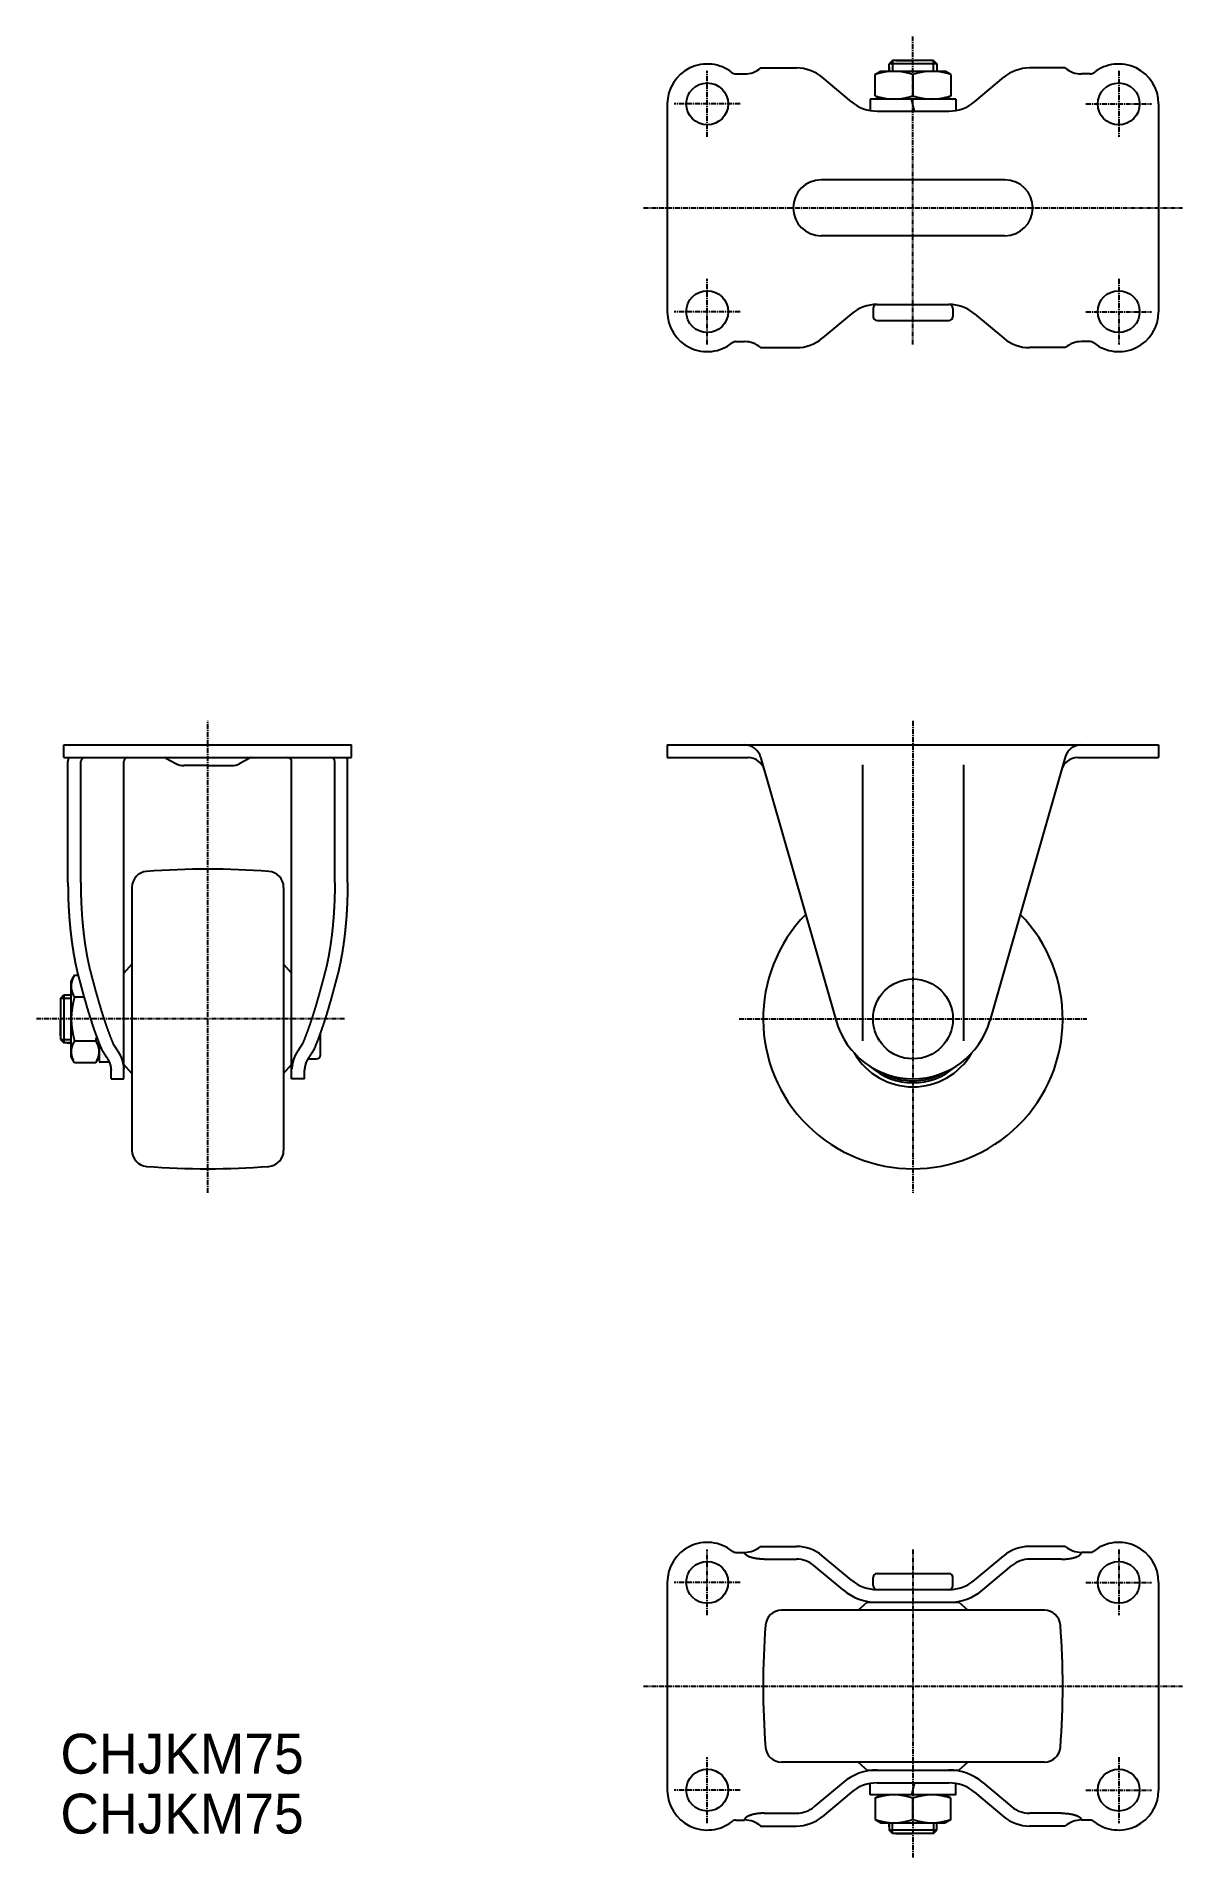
# Model space of a CAD drawing. Extents: x -3150 to -2863, y -854 to -398.
import ezdxf

# ---------------------------------------------------------------- set-up
doc = ezdxf.new("R2010")
doc.units = 0
doc.linetypes.add('CENTER', pattern=[2, 1.25, -0.25, 0.25, -0.25])
doc.layers.get('0').update_dxf_attribs({"linetype": 'CONTINUOUS'})
doc.layers.add('CENTER', color=1, linetype='CENTER')

msp = doc.modelspace()

# ---------------------------------------------------------------- texts
at = {"color": 7, "linetype": 'CONTINUOUS'}
for p in [(-3143.85, -832.62), (-3143.85, -847.62)]:
    msp.add_text('CHJKM75', height=10, dxfattribs=at).set_placement(p)

# ---------------------------------------------------------------- linework, layer by layer
at = {"color": 7, "linetype": 'CONTINUOUS'}
for p, q in [((-2968.53, -405.64), (-2959.55, -405.64)), ((-2935.53, -403.74), (-2936.4, -404.61)), ((-2924.4, -404.61), (-2936.4, -404.61)), ((-2936.4, -406.44), (-2936.4, -404.61)), ((-2936.4, -405.44), (-2936.4, -406.44)), ((-2925.28, -403.74), (-2935.53, -403.74)), ((-2934.65, -403.74), (-2930.4, -403.74)), ((-2926.15, -403.74), (-2930.4, -403.74)), ((-2925.28, -403.74), (-2924.4, -404.61)), ((-2924.4, -404.61), (-2924.4, -406.44)), ((-2924.4, -405.44), (-2924.4, -406.44)), ((-2892.27, -405.64), (-2901.25, -405.64)), ((-2974.74, -407.14), (-2972.57, -407.14)), ((-2945.83, -414.1), (-2953.12, -407.98)), ((-2939.9, -407.29), (-2938.43, -406.44)), ((-2939.9, -412.59), (-2939.9, -407.29)), ((-2938.43, -406.44), (-2922.37, -406.44)), ((-2930.4, -407.29), (-2930.4, -412.59)), ((-2920.9, -407.29), (-2922.37, -406.44)), ((-2920.9, -407.29), (-2920.9, -412.59)), ((-2914.97, -414.1), (-2907.68, -407.98)), ((-2886.06, -407.14), (-2888.23, -407.14)), ((-2991.9, -414.64), (-2991.9, -466.64)), ((-2919.65, -413.44), (-2941.15, -413.44)), ((-2941.15, -413.44), (-2941.15, -416.28)), ((-2939.9, -412.59), (-2938.43, -413.44)), ((-2930, -416.44), (-2930.8, -413.44)), ((-2920.9, -412.59), (-2922.37, -413.44)), ((-2919.65, -413.44), (-2919.65, -416.28)), ((-2868.9, -414.64), (-2868.9, -466.64)), ((-2939.4, -416.44), (-2921.4, -416.44)), ((-2907.4, -433.64), (-2953.4, -433.64)), ((-2907.4, -447.64), (-2953.4, -447.64)), ((-2939.4, -464.84), (-2921.4, -464.84)), ((-2945.83, -467.18), (-2953.12, -473.3)), ((-2940.4, -465.84), (-2940.4, -467.84)), ((-2939.4, -468.84), (-2921.4, -468.84)), ((-2920.4, -465.84), (-2920.4, -467.84)), ((-2914.97, -467.18), (-2907.68, -473.3)), ((-2974.74, -474.14), (-2972.57, -474.14)), ((-2968.53, -475.64), (-2959.55, -475.64)), ((-2892.27, -475.64), (-2901.25, -475.64)), ((-2886.06, -474.14), (-2888.23, -474.14)), ((-3142.95, -575.08), (-3070.95, -575.08)), ((-3142.95, -578.28), (-3142.95, -575.08)), ((-3142.95, -578.28), (-3072.07, -578.28)), ((-3117.47, -578.4), (-3114.96, -579.77)), ((-3096.43, -578.4), (-3098.94, -579.77)), ((-3072.07, -578.28), (-3070.95, -578.28)), ((-3070.95, -578.28), (-3070.95, -575.08)), ((-2991.9, -575.08), (-2991.9, -578.28)), ((-2991.9, -575.08), (-2868.9, -575.08)), ((-2991.9, -578.28), (-2971.65, -578.28)), ((-2968.53, -578.12), (-2949.63, -644.18)), ((-2892.27, -578.12), (-2911.17, -644.18)), ((-2889.15, -578.28), (-2868.9, -578.28)), ((-2868.9, -575.08), (-2868.9, -578.28)), ((-3141.95, -609.5), (-3141.95, -579.28)), ((-3138.75, -609.5), (-3138.75, -579.28)), ((-3127.95, -658.68), (-3127.95, -579.28)), ((-3106.95, -580.28), (-3112.95, -580.28)), ((-3106.95, -580.28), (-3100.95, -580.28)), ((-3085.95, -658.68), (-3085.95, -579.28)), ((-3075.15, -609.5), (-3075.15, -579.28)), ((-3071.95, -609.5), (-3071.95, -579.28)), ((-2943.04, -580.08), (-2943.04, -649.18)), ((-2917.76, -580.08), (-2917.76, -649.18)), ((-3125.95, -610.75), (-3125.95, -676.6)), ((-3087.95, -610.75), (-3087.95, -676.6)), ((-3140.3, -632.71), (-3141.15, -634.18)), ((-3140.3, -632.71), (-3139.41, -632.71)), ((-3125.95, -629.98), (-3127.95, -632.23)), ((-3087.95, -629.98), (-3085.95, -632.23)), ((-3143.85, -638.55), (-3142.97, -637.68)), ((-3142.97, -637.68), (-3142.97, -649.68)), ((-3142.97, -637.68), (-3141.15, -637.68)), ((-3142.15, -637.68), (-3141.15, -637.68)), ((-3141.15, -653.18), (-3141.15, -634.18)), ((-3140.3, -638.19), (-3137.94, -638.19)), ((-3143.85, -638.55), (-3143.85, -648.8)), ((-3143.85, -647.93), (-3143.85, -643.68)), ((-3078.75, -652.68), (-3078.75, -647.14)), ((-3143.85, -648.8), (-3142.97, -649.68)), ((-3141.15, -649.68), (-3142.97, -649.68)), ((-3142.15, -649.68), (-3141.15, -649.68)), ((-3140.3, -649.16), (-3135, -649.16)), ((-3134.15, -649.79), (-3134.15, -654.43)), ((-3140.3, -654.65), (-3141.15, -653.18)), ((-3135, -654.65), (-3140.3, -654.65)), ((-3135, -654.65), (-3134.15, -653.18)), ((-3134.15, -654.43), (-3131.63, -654.43)), ((-3125.95, -657.38), (-3127.95, -655.13)), ((-3087.95, -657.38), (-3085.95, -655.13)), ((-3081.75, -653.68), (-3079.75, -653.68)), ((-3131.15, -658.68), (-3131.15, -656.54)), ((-3131.15, -658.68), (-3127.95, -658.68)), ((-3082.75, -658.68), (-3085.95, -658.68)), ((-3082.75, -658.68), (-3082.75, -656.54)), ((-2974.74, -777.22), (-2972.57, -777.22)), ((-2968.53, -775.72), (-2959.55, -775.72)), ((-2967.62, -778.92), (-2959.55, -778.92)), ((-2945.83, -784.18), (-2953.12, -778.06)), ((-2914.97, -784.18), (-2907.68, -778.06)), ((-2892.27, -775.72), (-2901.25, -775.72)), ((-2893.19, -778.92), (-2901.25, -778.92)), ((-2886.06, -777.22), (-2888.23, -777.22)), ((-2947.89, -786.63), (-2955.18, -780.51)), ((-2940.4, -785.52), (-2940.4, -783.52)), ((-2939.4, -782.52), (-2921.4, -782.52)), ((-2920.4, -785.52), (-2920.4, -783.52)), ((-2912.92, -786.63), (-2905.62, -780.51)), ((-2991.9, -784.72), (-2991.9, -836.72)), ((-2939.4, -786.52), (-2921.4, -786.52)), ((-2939.4, -786.52), (-2921.4, -786.52)), ((-2868.9, -784.72), (-2868.9, -836.72)), ((-2897.48, -791.72), (-2963.33, -791.72)), ((-2944.1, -791.72), (-2941.85, -789.72)), ((-2941.85, -789.72), (-2918.95, -789.72)), ((-2916.7, -791.72), (-2918.95, -789.72)), ((-2897.48, -829.72), (-2963.33, -829.72)), ((-2944.1, -829.72), (-2941.85, -831.72)), ((-2941.85, -831.72), (-2918.95, -831.72)), ((-2916.7, -829.72), (-2918.95, -831.72)), ((-2947.89, -834.81), (-2955.18, -840.93)), ((-2945.83, -837.26), (-2953.12, -843.38)), ((-2941.15, -837.92), (-2941.15, -835.07)), ((-2919.65, -837.92), (-2941.15, -837.92)), ((-2939.9, -838.77), (-2938.43, -837.92)), ((-2939.9, -838.77), (-2939.9, -844.07)), ((-2939.4, -834.92), (-2921.4, -834.92)), ((-2939.4, -834.92), (-2921.4, -834.92)), ((-2930, -834.92), (-2930.8, -837.92)), ((-2930.4, -844.07), (-2930.4, -838.77)), ((-2920.9, -838.77), (-2922.37, -837.92)), ((-2920.9, -844.07), (-2920.9, -838.77)), ((-2919.65, -837.92), (-2919.65, -835.07)), ((-2914.97, -837.26), (-2907.68, -843.38)), ((-2912.92, -834.81), (-2905.62, -840.93)), ((-2967.62, -842.52), (-2959.55, -842.52)), ((-2893.19, -842.52), (-2901.25, -842.52)), ((-2974.74, -844.22), (-2972.57, -844.22)), ((-2968.53, -845.72), (-2959.55, -845.72)), ((-2939.9, -844.07), (-2938.43, -844.92)), ((-2938.43, -844.92), (-2922.37, -844.92)), ((-2936.4, -845.92), (-2936.4, -844.92)), ((-2936.4, -844.92), (-2936.4, -846.74)), ((-2935.53, -847.62), (-2936.4, -846.74)), ((-2924.4, -846.74), (-2936.4, -846.74)), ((-2925.28, -847.62), (-2935.53, -847.62)), ((-2934.65, -847.62), (-2930.4, -847.62)), ((-2926.15, -847.62), (-2930.4, -847.62)), ((-2925.28, -847.62), (-2924.4, -846.74)), ((-2924.4, -845.92), (-2924.4, -844.92)), ((-2924.4, -846.74), (-2924.4, -844.92)), ((-2920.9, -844.07), (-2922.37, -844.92)), ((-2892.27, -845.72), (-2901.25, -845.72)), ((-2886.06, -844.22), (-2888.23, -844.22))]:
    msp.add_line(p, q, dxfattribs=at)
at = {"color": 3, "linetype": 'CONTINUOUS'}
for p, q in [((-2935.53, -403.74), (-2935.53, -406.44)), ((-2925.28, -406.44), (-2925.28, -403.74)), ((-3141.15, -638.55), (-3143.85, -638.55)), ((-3143.85, -648.8), (-3141.15, -648.8)), ((-2935.53, -847.62), (-2935.53, -844.92)), ((-2925.28, -844.92), (-2925.28, -847.62))]:
    msp.add_line(p, q, dxfattribs=at)
at = {"color": 7, "linetype": 'CONTINUOUS'}
for points in [[(-3141.95, -609.5, 0), (-3141.95, -609.69, 0), (-3141.95, -609.88, 0), (-3141.95, -610.08, 0), (-3141.95, -610.27, 0), (-3141.95, -610.46, 0), (-3141.94, -610.65, 0), (-3141.94, -610.84, 0), (-3141.94, -611.03, 0), (-3141.94, -611.22, 0), (-3141.93, -611.41, 0), (-3141.93, -611.6, 0), (-3141.93, -611.79, 0), (-3141.92, -611.98, 0), (-3141.92, -612.17, 0), (-3141.92, -612.36, 0), (-3141.91, -612.55, 0), (-3141.91, -612.74, 0), (-3141.9, -612.93, 0), (-3141.9, -613.12, 0), (-3141.89, -613.31, 0), (-3141.88, -613.5, 0), (-3141.88, -613.69, 0), (-3141.87, -613.88, 0), (-3141.86, -614.07, 0), (-3141.86, -614.25, 0), (-3141.85, -614.44, 0), (-3141.84, -614.63, 0), (-3141.83, -614.82, 0), (-3141.82, -615.01, 0), (-3141.82, -615.2, 0), (-3141.81, -615.38, 0), (-3141.8, -615.57, 0), (-3141.79, -615.76, 0), (-3141.78, -615.95, 0), (-3141.77, -616.13, 0), (-3141.76, -616.32, 0), (-3141.75, -616.51, 0), (-3141.73, -616.7, 0), (-3141.72, -616.88, 0), (-3141.71, -617.07, 0), (-3141.7, -617.25, 0), (-3141.69, -617.44, 0), (-3141.67, -617.62, 0), (-3141.66, -617.81, 0), (-3141.65, -617.99, 0), (-3141.64, -618.18, 0), (-3141.62, -618.37, 0), (-3141.61, -618.55, 0), (-3141.59, -618.73, 0), (-3141.58, -618.92, 0), (-3141.56, -619.1, 0), (-3141.55, -619.28, 0), (-3141.53, -619.47, 0), (-3141.52, -619.65, 0), (-3141.5, -619.83, 0), (-3141.49, -620.01, 0), (-3141.47, -620.2, 0), (-3141.45, -620.38, 0), (-3141.44, -620.56, 0), (-3141.42, -620.74, 0), (-3141.4, -620.92, 0), (-3141.38, -621.1, 0), (-3141.36, -621.28, 0), (-3141.35, -621.46, 0), (-3141.33, -621.64, 0), (-3141.31, -621.82, 0), (-3141.29, -621.99, 0), (-3141.27, -622.17, 0), (-3141.25, -622.35, 0), (-3141.23, -622.52, 0), (-3141.21, -622.7, 0), (-3141.19, -622.88, 0), (-3141.17, -623.05, 0), (-3141.14, -623.23, 0), (-3141.12, -623.4, 0), (-3141.1, -623.58, 0), (-3141.08, -623.75, 0), (-3141.06, -623.93, 0), (-3141.03, -624.1, 0), (-3141.01, -624.27, 0), (-3140.99, -624.45, 0), (-3140.96, -624.62, 0), (-3140.94, -624.79, 0), (-3140.92, -624.96, 0), (-3140.89, -625.13, 0), (-3140.87, -625.3, 0), (-3140.84, -625.47, 0), (-3140.82, -625.64, 0), (-3140.79, -625.81, 0), (-3140.77, -625.98, 0), (-3140.74, -626.15, 0), (-3140.72, -626.31, 0), (-3140.69, -626.48, 0), (-3140.66, -626.65, 0), (-3140.64, -626.81, 0), (-3140.61, -626.98, 0), (-3140.58, -627.14, 0), (-3140.55, -627.31, 0), (-3140.53, -627.47, 0), (-3140.5, -627.63, 0), (-3140.47, -627.8, 0), (-3140.44, -627.96, 0), (-3140.41, -628.12, 0), (-3140.38, -628.28, 0), (-3140.35, -628.44, 0), (-3140.32, -628.6, 0), (-3140.29, -628.76, 0), (-3140.26, -628.92, 0), (-3140.23, -629.08, 0), (-3140.2, -629.24, 0), (-3140.17, -629.39, 0), (-3140.14, -629.55, 0), (-3140.11, -629.71, 0), (-3140.08, -629.86, 0), (-3140.04, -630.01, 0), (-3140.01, -630.17, 0), (-3139.98, -630.32, 0), (-3139.95, -630.48, 0), (-3139.91, -630.63, 0), (-3139.88, -630.78, 0), (-3139.85, -630.93, 0), (-3139.81, -631.08, 0), (-3139.78, -631.23, 0), (-3139.75, -631.38, 0), (-3139.71, -631.53, 0), (-3139.68, -631.67, 0), (-3139.64, -631.82, 0), (-3139.61, -631.97, 0)], [(-3071.95, -609.5, 0), (-3071.95, -609.69, 0), (-3071.95, -609.88, 0), (-3071.95, -610.08, 0), (-3071.95, -610.27, 0), (-3071.95, -610.46, 0), (-3071.95, -610.65, 0), (-3071.96, -610.84, 0), (-3071.96, -611.03, 0), (-3071.96, -611.22, 0), (-3071.96, -611.41, 0), (-3071.97, -611.6, 0), (-3071.97, -611.79, 0), (-3071.97, -611.98, 0), (-3071.98, -612.17, 0), (-3071.98, -612.36, 0), (-3071.99, -612.55, 0), (-3071.99, -612.74, 0), (-3072, -612.93, 0), (-3072, -613.12, 0), (-3072.01, -613.31, 0), (-3072.01, -613.5, 0), (-3072.02, -613.69, 0), (-3072.03, -613.88, 0), (-3072.03, -614.07, 0), (-3072.04, -614.25, 0), (-3072.05, -614.44, 0), (-3072.06, -614.63, 0), (-3072.07, -614.82, 0), (-3072.07, -615.01, 0), (-3072.08, -615.2, 0), (-3072.09, -615.38, 0), (-3072.1, -615.57, 0), (-3072.11, -615.76, 0), (-3072.12, -615.95, 0), (-3072.13, -616.13, 0), (-3072.14, -616.32, 0), (-3072.15, -616.51, 0), (-3072.16, -616.7, 0), (-3072.17, -616.88, 0), (-3072.19, -617.07, 0), (-3072.2, -617.25, 0), (-3072.21, -617.44, 0), (-3072.22, -617.62, 0), (-3072.24, -617.81, 0), (-3072.25, -617.99, 0), (-3072.26, -618.18, 0), (-3072.28, -618.37, 0), (-3072.29, -618.55, 0), (-3072.3, -618.73, 0), (-3072.32, -618.92, 0), (-3072.33, -619.1, 0), (-3072.35, -619.28, 0), (-3072.36, -619.47, 0), (-3072.38, -619.65, 0), (-3072.4, -619.83, 0), (-3072.41, -620.01, 0), (-3072.43, -620.2, 0), (-3072.45, -620.38, 0), (-3072.46, -620.56, 0), (-3072.48, -620.74, 0), (-3072.5, -620.92, 0), (-3072.52, -621.1, 0), (-3072.53, -621.28, 0), (-3072.55, -621.46, 0), (-3072.57, -621.64, 0), (-3072.59, -621.82, 0), (-3072.61, -621.99, 0), (-3072.63, -622.17, 0), (-3072.65, -622.35, 0), (-3072.67, -622.52, 0), (-3072.69, -622.7, 0), (-3072.71, -622.88, 0), (-3072.73, -623.05, 0), (-3072.75, -623.23, 0), (-3072.77, -623.4, 0), (-3072.8, -623.58, 0), (-3072.82, -623.75, 0), (-3072.84, -623.93, 0), (-3072.86, -624.1, 0), (-3072.89, -624.27, 0), (-3072.91, -624.45, 0), (-3072.93, -624.62, 0), (-3072.96, -624.79, 0), (-3072.98, -624.96, 0), (-3073, -625.13, 0), (-3073.03, -625.3, 0), (-3073.05, -625.47, 0), (-3073.08, -625.64, 0), (-3073.1, -625.81, 0), (-3073.13, -625.98, 0), (-3073.16, -626.15, 0), (-3073.18, -626.31, 0), (-3073.21, -626.48, 0), (-3073.24, -626.65, 0), (-3073.26, -626.81, 0), (-3073.29, -626.98, 0), (-3073.32, -627.14, 0), (-3073.34, -627.31, 0), (-3073.37, -627.47, 0), (-3073.4, -627.63, 0), (-3073.43, -627.8, 0), (-3073.46, -627.96, 0), (-3073.49, -628.12, 0), (-3073.52, -628.28, 0), (-3073.54, -628.44, 0), (-3073.57, -628.6, 0), (-3073.6, -628.76, 0), (-3073.63, -628.92, 0), (-3073.67, -629.08, 0), (-3073.7, -629.24, 0), (-3073.73, -629.39, 0), (-3073.76, -629.55, 0), (-3073.79, -629.71, 0), (-3073.82, -629.86, 0), (-3073.85, -630.01, 0), (-3073.89, -630.17, 0), (-3073.92, -630.32, 0), (-3073.95, -630.48, 0), (-3073.98, -630.63, 0), (-3074.02, -630.78, 0), (-3074.05, -630.93, 0), (-3074.08, -631.08, 0), (-3074.12, -631.23, 0), (-3074.15, -631.38, 0), (-3074.19, -631.53, 0), (-3074.22, -631.67, 0), (-3074.25, -631.82, 0), (-3074.29, -631.97, 0)], [(-2967.62, -778.92, 0), (-2967.68, -778.92, 0), (-2967.74, -778.92, 0), (-2967.8, -778.92, 0), (-2967.86, -778.92, 0), (-2967.92, -778.91, 0), (-2967.98, -778.91, 0), (-2968.04, -778.91, 0), (-2968.1, -778.91, 0), (-2968.16, -778.91, 0), (-2968.22, -778.9, 0), (-2968.28, -778.9, 0), (-2968.34, -778.9, 0), (-2968.4, -778.9, 0), (-2968.46, -778.89, 0), (-2968.52, -778.89, 0), (-2968.58, -778.88, 0), (-2968.64, -778.88, 0), (-2968.7, -778.88, 0), (-2968.76, -778.87, 0), (-2968.82, -778.87, 0), (-2968.88, -778.86, 0), (-2968.94, -778.86, 0), (-2968.99, -778.85, 0), (-2969.05, -778.85, 0), (-2969.11, -778.84, 0), (-2969.17, -778.83, 0), (-2969.23, -778.83, 0), (-2969.28, -778.82, 0), (-2969.34, -778.81, 0), (-2969.4, -778.8, 0), (-2969.45, -778.8, 0), (-2969.51, -778.79, 0), (-2969.57, -778.78, 0), (-2969.62, -778.77, 0), (-2969.68, -778.76, 0), (-2969.73, -778.75, 0), (-2969.79, -778.75, 0), (-2969.84, -778.74, 0), (-2969.9, -778.73, 0), (-2969.95, -778.72, 0), (-2970, -778.71, 0), (-2970.06, -778.7, 0), (-2970.11, -778.69, 0), (-2970.16, -778.68, 0), (-2970.21, -778.66, 0), (-2970.27, -778.65, 0), (-2970.32, -778.64, 0), (-2970.37, -778.63, 0), (-2970.42, -778.62, 0), (-2970.47, -778.61, 0), (-2970.52, -778.6, 0), (-2970.57, -778.58, 0), (-2970.61, -778.57, 0), (-2970.66, -778.56, 0), (-2970.71, -778.54, 0), (-2970.76, -778.53, 0), (-2970.8, -778.52, 0), (-2970.85, -778.5, 0), (-2970.9, -778.49, 0), (-2970.94, -778.48, 0), (-2970.99, -778.46, 0), (-2971.03, -778.45, 0), (-2971.07, -778.43, 0), (-2971.12, -778.42, 0), (-2971.16, -778.4, 0), (-2971.2, -778.39, 0), (-2971.24, -778.38, 0), (-2971.29, -778.36, 0), (-2971.33, -778.34, 0), (-2971.37, -778.33, 0), (-2971.41, -778.31, 0), (-2971.44, -778.3, 0), (-2971.48, -778.28, 0), (-2971.52, -778.26, 0), (-2971.56, -778.25, 0), (-2971.59, -778.23, 0), (-2971.63, -778.21, 0), (-2971.66, -778.2, 0), (-2971.7, -778.18, 0), (-2971.73, -778.16, 0), (-2971.77, -778.14, 0), (-2971.8, -778.13, 0), (-2971.83, -778.11, 0), (-2971.86, -778.09, 0), (-2971.89, -778.07, 0), (-2971.93, -778.06, 0), (-2971.95, -778.04, 0), (-2971.98, -778.02, 0), (-2972.01, -778, 0), (-2972.04, -777.98, 0), (-2972.07, -777.96, 0), (-2972.09, -777.95, 0), (-2972.12, -777.93, 0), (-2972.14, -777.91, 0), (-2972.17, -777.89, 0), (-2972.19, -777.87, 0), (-2972.21, -777.85, 0), (-2972.24, -777.83, 0), (-2972.26, -777.81, 0), (-2972.28, -777.79, 0), (-2972.3, -777.77, 0), (-2972.32, -777.75, 0), (-2972.34, -777.73, 0), (-2972.36, -777.71, 0), (-2972.37, -777.69, 0), (-2972.39, -777.67, 0), (-2972.4, -777.65, 0), (-2972.42, -777.63, 0), (-2972.43, -777.61, 0), (-2972.45, -777.59, 0), (-2972.46, -777.57, 0), (-2972.47, -777.55, 0), (-2972.48, -777.53, 0), (-2972.5, -777.51, 0), (-2972.51, -777.49, 0), (-2972.51, -777.47, 0), (-2972.52, -777.45, 0), (-2972.53, -777.43, 0), (-2972.54, -777.4, 0), (-2972.54, -777.38, 0), (-2972.55, -777.36, 0), (-2972.56, -777.34, 0), (-2972.56, -777.32, 0), (-2972.56, -777.3, 0), (-2972.57, -777.28, 0), (-2972.57, -777.26, 0), (-2972.57, -777.24, 0), (-2972.57, -777.22, 0)], [(-2893.19, -778.92, 0), (-2893.13, -778.92, 0), (-2893.07, -778.92, 0), (-2893.01, -778.92, 0), (-2892.95, -778.92, 0), (-2892.88, -778.91, 0), (-2892.82, -778.91, 0), (-2892.76, -778.91, 0), (-2892.7, -778.91, 0), (-2892.64, -778.91, 0), (-2892.58, -778.9, 0), (-2892.52, -778.9, 0), (-2892.46, -778.9, 0), (-2892.4, -778.9, 0), (-2892.34, -778.89, 0), (-2892.28, -778.89, 0), (-2892.22, -778.88, 0), (-2892.16, -778.88, 0), (-2892.1, -778.88, 0), (-2892.04, -778.87, 0), (-2891.98, -778.87, 0), (-2891.93, -778.86, 0), (-2891.87, -778.86, 0), (-2891.81, -778.85, 0), (-2891.75, -778.85, 0), (-2891.69, -778.84, 0), (-2891.63, -778.83, 0), (-2891.58, -778.83, 0), (-2891.52, -778.82, 0), (-2891.46, -778.81, 0), (-2891.41, -778.8, 0), (-2891.35, -778.8, 0), (-2891.29, -778.79, 0), (-2891.24, -778.78, 0), (-2891.18, -778.77, 0), (-2891.13, -778.76, 0), (-2891.07, -778.75, 0), (-2891.02, -778.75, 0), (-2890.96, -778.74, 0), (-2890.91, -778.73, 0), (-2890.85, -778.72, 0), (-2890.8, -778.71, 0), (-2890.75, -778.7, 0), (-2890.69, -778.69, 0), (-2890.64, -778.68, 0), (-2890.59, -778.66, 0), (-2890.54, -778.65, 0), (-2890.49, -778.64, 0), (-2890.44, -778.63, 0), (-2890.39, -778.62, 0), (-2890.34, -778.61, 0), (-2890.29, -778.6, 0), (-2890.24, -778.58, 0), (-2890.19, -778.57, 0), (-2890.14, -778.56, 0), (-2890.09, -778.54, 0), (-2890.05, -778.53, 0), (-2890, -778.52, 0), (-2889.95, -778.5, 0), (-2889.91, -778.49, 0), (-2889.86, -778.48, 0), (-2889.82, -778.46, 0), (-2889.77, -778.45, 0), (-2889.73, -778.43, 0), (-2889.69, -778.42, 0), (-2889.64, -778.4, 0), (-2889.6, -778.39, 0), (-2889.56, -778.38, 0), (-2889.52, -778.36, 0), (-2889.48, -778.34, 0), (-2889.44, -778.33, 0), (-2889.4, -778.31, 0), (-2889.36, -778.3, 0), (-2889.32, -778.28, 0), (-2889.28, -778.26, 0), (-2889.25, -778.25, 0), (-2889.21, -778.23, 0), (-2889.17, -778.21, 0), (-2889.14, -778.2, 0), (-2889.1, -778.18, 0), (-2889.07, -778.16, 0), (-2889.04, -778.14, 0), (-2889, -778.13, 0), (-2888.97, -778.11, 0), (-2888.94, -778.09, 0), (-2888.91, -778.07, 0), (-2888.88, -778.06, 0), (-2888.85, -778.04, 0), (-2888.82, -778.02, 0), (-2888.79, -778, 0), (-2888.76, -777.98, 0), (-2888.74, -777.96, 0), (-2888.71, -777.95, 0), (-2888.68, -777.93, 0), (-2888.66, -777.91, 0), (-2888.64, -777.89, 0), (-2888.61, -777.87, 0), (-2888.59, -777.85, 0), (-2888.57, -777.83, 0), (-2888.55, -777.81, 0), (-2888.52, -777.79, 0), (-2888.5, -777.77, 0), (-2888.48, -777.75, 0), (-2888.47, -777.73, 0), (-2888.45, -777.71, 0), (-2888.43, -777.69, 0), (-2888.41, -777.67, 0), (-2888.4, -777.65, 0), (-2888.38, -777.63, 0), (-2888.37, -777.61, 0), (-2888.36, -777.59, 0), (-2888.34, -777.57, 0), (-2888.33, -777.55, 0), (-2888.32, -777.53, 0), (-2888.31, -777.51, 0), (-2888.3, -777.49, 0), (-2888.29, -777.47, 0), (-2888.28, -777.45, 0), (-2888.27, -777.43, 0), (-2888.27, -777.4, 0), (-2888.26, -777.38, 0), (-2888.25, -777.36, 0), (-2888.25, -777.34, 0), (-2888.24, -777.32, 0), (-2888.24, -777.3, 0), (-2888.24, -777.28, 0), (-2888.24, -777.26, 0), (-2888.24, -777.24, 0), (-2888.23, -777.22, 0)], [(-2967.62, -842.52, 0), (-2967.68, -842.52, 0), (-2967.74, -842.52, 0), (-2967.8, -842.52, 0), (-2967.86, -842.52, 0), (-2967.92, -842.52, 0), (-2967.98, -842.52, 0), (-2968.04, -842.52, 0), (-2968.1, -842.53, 0), (-2968.16, -842.53, 0), (-2968.22, -842.53, 0), (-2968.28, -842.53, 0), (-2968.34, -842.54, 0), (-2968.4, -842.54, 0), (-2968.46, -842.54, 0), (-2968.52, -842.55, 0), (-2968.58, -842.55, 0), (-2968.64, -842.55, 0), (-2968.7, -842.56, 0), (-2968.76, -842.56, 0), (-2968.82, -842.57, 0), (-2968.88, -842.57, 0), (-2968.94, -842.58, 0), (-2968.99, -842.59, 0), (-2969.05, -842.59, 0), (-2969.11, -842.6, 0), (-2969.17, -842.6, 0), (-2969.23, -842.61, 0), (-2969.28, -842.62, 0), (-2969.34, -842.62, 0), (-2969.4, -842.63, 0), (-2969.45, -842.64, 0), (-2969.51, -842.65, 0), (-2969.57, -842.65, 0), (-2969.62, -842.66, 0), (-2969.68, -842.67, 0), (-2969.73, -842.68, 0), (-2969.79, -842.69, 0), (-2969.84, -842.7, 0), (-2969.9, -842.71, 0), (-2969.95, -842.72, 0), (-2970, -842.73, 0), (-2970.06, -842.74, 0), (-2970.11, -842.75, 0), (-2970.16, -842.76, 0), (-2970.21, -842.77, 0), (-2970.27, -842.78, 0), (-2970.32, -842.79, 0), (-2970.37, -842.8, 0), (-2970.42, -842.82, 0), (-2970.47, -842.83, 0), (-2970.52, -842.84, 0), (-2970.57, -842.85, 0), (-2970.61, -842.87, 0), (-2970.66, -842.88, 0), (-2970.71, -842.89, 0), (-2970.76, -842.9, 0), (-2970.8, -842.92, 0), (-2970.85, -842.93, 0), (-2970.9, -842.94, 0), (-2970.94, -842.96, 0), (-2970.99, -842.97, 0), (-2971.03, -842.99, 0), (-2971.07, -843, 0), (-2971.12, -843.02, 0), (-2971.16, -843.03, 0), (-2971.2, -843.05, 0), (-2971.24, -843.06, 0), (-2971.29, -843.08, 0), (-2971.33, -843.09, 0), (-2971.37, -843.11, 0), (-2971.41, -843.12, 0), (-2971.44, -843.14, 0), (-2971.48, -843.15, 0), (-2971.52, -843.17, 0), (-2971.56, -843.19, 0), (-2971.59, -843.21, 0), (-2971.63, -843.22, 0), (-2971.66, -843.24, 0), (-2971.7, -843.26, 0), (-2971.73, -843.27, 0), (-2971.77, -843.29, 0), (-2971.8, -843.31, 0), (-2971.83, -843.33, 0), (-2971.86, -843.34, 0), (-2971.89, -843.36, 0), (-2971.93, -843.38, 0), (-2971.95, -843.4, 0), (-2971.98, -843.42, 0), (-2972.01, -843.43, 0), (-2972.04, -843.45, 0), (-2972.07, -843.47, 0), (-2972.09, -843.49, 0), (-2972.12, -843.51, 0), (-2972.14, -843.53, 0), (-2972.17, -843.55, 0), (-2972.19, -843.57, 0), (-2972.21, -843.59, 0), (-2972.24, -843.61, 0), (-2972.26, -843.62, 0), (-2972.28, -843.64, 0), (-2972.3, -843.66, 0), (-2972.32, -843.68, 0), (-2972.34, -843.7, 0), (-2972.36, -843.72, 0), (-2972.37, -843.74, 0), (-2972.39, -843.76, 0), (-2972.4, -843.78, 0), (-2972.42, -843.8, 0), (-2972.43, -843.83, 0), (-2972.45, -843.84, 0), (-2972.46, -843.87, 0), (-2972.47, -843.89, 0), (-2972.48, -843.91, 0), (-2972.5, -843.93, 0), (-2972.51, -843.95, 0), (-2972.51, -843.97, 0), (-2972.52, -843.99, 0), (-2972.53, -844.01, 0), (-2972.54, -844.03, 0), (-2972.54, -844.05, 0), (-2972.55, -844.07, 0), (-2972.56, -844.09, 0), (-2972.56, -844.11, 0), (-2972.56, -844.13, 0), (-2972.57, -844.15, 0), (-2972.57, -844.18, 0), (-2972.57, -844.2, 0), (-2972.57, -844.22, 0)], [(-2893.19, -842.52, 0), (-2893.13, -842.52, 0), (-2893.07, -842.52, 0), (-2893.01, -842.52, 0), (-2892.95, -842.52, 0), (-2892.88, -842.52, 0), (-2892.82, -842.52, 0), (-2892.76, -842.52, 0), (-2892.7, -842.53, 0), (-2892.64, -842.53, 0), (-2892.58, -842.53, 0), (-2892.52, -842.53, 0), (-2892.46, -842.54, 0), (-2892.4, -842.54, 0), (-2892.34, -842.54, 0), (-2892.28, -842.55, 0), (-2892.22, -842.55, 0), (-2892.16, -842.55, 0), (-2892.1, -842.56, 0), (-2892.04, -842.56, 0), (-2891.98, -842.57, 0), (-2891.93, -842.57, 0), (-2891.87, -842.58, 0), (-2891.81, -842.59, 0), (-2891.75, -842.59, 0), (-2891.69, -842.6, 0), (-2891.63, -842.6, 0), (-2891.58, -842.61, 0), (-2891.52, -842.62, 0), (-2891.46, -842.62, 0), (-2891.41, -842.63, 0), (-2891.35, -842.64, 0), (-2891.29, -842.65, 0), (-2891.24, -842.65, 0), (-2891.18, -842.66, 0), (-2891.13, -842.67, 0), (-2891.07, -842.68, 0), (-2891.02, -842.69, 0), (-2890.96, -842.7, 0), (-2890.91, -842.71, 0), (-2890.85, -842.72, 0), (-2890.8, -842.73, 0), (-2890.75, -842.74, 0), (-2890.69, -842.75, 0), (-2890.64, -842.76, 0), (-2890.59, -842.77, 0), (-2890.54, -842.78, 0), (-2890.49, -842.79, 0), (-2890.44, -842.8, 0), (-2890.39, -842.82, 0), (-2890.34, -842.83, 0), (-2890.29, -842.84, 0), (-2890.24, -842.85, 0), (-2890.19, -842.87, 0), (-2890.14, -842.88, 0), (-2890.09, -842.89, 0), (-2890.05, -842.9, 0), (-2890, -842.92, 0), (-2889.95, -842.93, 0), (-2889.91, -842.94, 0), (-2889.86, -842.96, 0), (-2889.82, -842.97, 0), (-2889.77, -842.99, 0), (-2889.73, -843, 0), (-2889.69, -843.02, 0), (-2889.64, -843.03, 0), (-2889.6, -843.05, 0), (-2889.56, -843.06, 0), (-2889.52, -843.08, 0), (-2889.48, -843.09, 0), (-2889.44, -843.11, 0), (-2889.4, -843.12, 0), (-2889.36, -843.14, 0), (-2889.32, -843.15, 0), (-2889.28, -843.17, 0), (-2889.25, -843.19, 0), (-2889.21, -843.21, 0), (-2889.17, -843.22, 0), (-2889.14, -843.24, 0), (-2889.1, -843.26, 0), (-2889.07, -843.27, 0), (-2889.04, -843.29, 0), (-2889, -843.31, 0), (-2888.97, -843.33, 0), (-2888.94, -843.34, 0), (-2888.91, -843.36, 0), (-2888.88, -843.38, 0), (-2888.85, -843.4, 0), (-2888.82, -843.42, 0), (-2888.79, -843.43, 0), (-2888.76, -843.45, 0), (-2888.74, -843.47, 0), (-2888.71, -843.49, 0), (-2888.68, -843.51, 0), (-2888.66, -843.53, 0), (-2888.64, -843.55, 0), (-2888.61, -843.57, 0), (-2888.59, -843.59, 0), (-2888.57, -843.61, 0), (-2888.55, -843.62, 0), (-2888.52, -843.64, 0), (-2888.5, -843.66, 0), (-2888.48, -843.68, 0), (-2888.47, -843.7, 0), (-2888.45, -843.72, 0), (-2888.43, -843.74, 0), (-2888.41, -843.76, 0), (-2888.4, -843.78, 0), (-2888.38, -843.8, 0), (-2888.37, -843.83, 0), (-2888.36, -843.84, 0), (-2888.34, -843.87, 0), (-2888.33, -843.89, 0), (-2888.32, -843.91, 0), (-2888.31, -843.93, 0), (-2888.3, -843.95, 0), (-2888.29, -843.97, 0), (-2888.28, -843.99, 0), (-2888.27, -844.01, 0), (-2888.27, -844.03, 0), (-2888.26, -844.05, 0), (-2888.25, -844.07, 0), (-2888.25, -844.09, 0), (-2888.24, -844.11, 0), (-2888.24, -844.13, 0), (-2888.24, -844.15, 0), (-2888.24, -844.18, 0), (-2888.24, -844.2, 0), (-2888.23, -844.22, 0)]]:
    msp.add_polyline3d(points, dxfattribs=at)
at = {"color": 7}
for points in [[(-3138.75, -609.5, 0), (-3138.75, -609.6, 0), (-3138.75, -609.69, 0), (-3138.75, -609.78, 0), (-3138.75, -609.87, 0), (-3138.75, -609.97, 0), (-3138.75, -610.06, 0), (-3138.75, -610.15, 0), (-3138.75, -610.25, 0), (-3138.75, -610.34, 0), (-3138.75, -610.43, 0), (-3138.74, -610.53, 0), (-3138.74, -610.62, 0), (-3138.74, -610.71, 0), (-3138.74, -610.8, 0), (-3138.74, -610.9, 0), (-3138.74, -610.99, 0), (-3138.74, -611.08, 0), (-3138.74, -611.18, 0), (-3138.74, -611.27, 0), (-3138.73, -611.36, 0), (-3138.73, -611.46, 0), (-3138.73, -611.55, 0), (-3138.73, -611.64, 0), (-3138.73, -611.73, 0), (-3138.73, -611.83, 0), (-3138.72, -611.92, 0), (-3138.72, -612.01, 0), (-3138.72, -612.11, 0), (-3138.72, -612.2, 0), (-3138.72, -612.29, 0), (-3138.71, -612.38, 0), (-3138.71, -612.48, 0), (-3138.71, -612.57, 0), (-3138.71, -612.66, 0), (-3138.7, -612.75, 0), (-3138.7, -612.85, 0), (-3138.7, -612.94, 0), (-3138.7, -613.03, 0), (-3138.69, -613.12, 0), (-3138.69, -613.22, 0), (-3138.69, -613.31, 0), (-3138.68, -613.4, 0), (-3138.68, -613.49, 0), (-3138.68, -613.59, 0), (-3138.68, -613.68, 0), (-3138.67, -613.77, 0), (-3138.67, -613.86, 0), (-3138.67, -613.95, 0), (-3138.66, -614.05, 0), (-3138.66, -614.14, 0), (-3138.65, -614.23, 0), (-3138.65, -614.32, 0), (-3138.65, -614.41, 0), (-3138.64, -614.51, 0), (-3138.64, -614.6, 0), (-3138.63, -614.69, 0), (-3138.63, -614.78, 0), (-3138.63, -614.87, 0), (-3138.62, -614.97, 0), (-3138.62, -615.06, 0), (-3138.61, -615.15, 0), (-3138.61, -615.24, 0), (-3138.6, -615.33, 0), (-3138.6, -615.42, 0), (-3138.6, -615.51, 0), (-3138.59, -615.61, 0), (-3138.59, -615.7, 0), (-3138.58, -615.79, 0), (-3138.58, -615.88, 0), (-3138.57, -615.97, 0), (-3138.57, -616.06, 0), (-3138.56, -616.15, 0), (-3138.56, -616.24, 0), (-3138.55, -616.34, 0), (-3138.54, -616.43, 0), (-3138.54, -616.52, 0), (-3138.53, -616.61, 0), (-3138.53, -616.7, 0), (-3138.52, -616.79, 0), (-3138.52, -616.88, 0), (-3138.51, -616.97, 0), (-3138.51, -617.06, 0), (-3138.5, -617.15, 0), (-3138.49, -617.24, 0), (-3138.49, -617.33, 0), (-3138.48, -617.42, 0), (-3138.47, -617.51, 0), (-3138.47, -617.6, 0), (-3138.46, -617.69, 0), (-3138.46, -617.78, 0), (-3138.45, -617.87, 0), (-3138.44, -617.96, 0), (-3138.44, -618.05, 0), (-3138.43, -618.14, 0), (-3138.42, -618.23, 0), (-3138.42, -618.32, 0), (-3138.41, -618.41, 0), (-3138.4, -618.5, 0), (-3138.39, -618.59, 0), (-3138.39, -618.68, 0), (-3138.38, -618.77, 0), (-3138.37, -618.86, 0), (-3138.37, -618.95, 0), (-3138.36, -619.04, 0), (-3138.35, -619.12, 0), (-3138.34, -619.21, 0), (-3138.34, -619.3, 0), (-3138.33, -619.39, 0), (-3138.32, -619.48, 0), (-3138.31, -619.57, 0), (-3138.3, -619.66, 0), (-3138.3, -619.74, 0), (-3138.29, -619.83, 0), (-3138.28, -619.92, 0), (-3138.27, -620.01, 0), (-3138.26, -620.1, 0), (-3138.26, -620.19, 0), (-3138.25, -620.27, 0), (-3138.24, -620.36, 0), (-3138.23, -620.45, 0), (-3138.22, -620.54, 0), (-3138.21, -620.62, 0), (-3138.2, -620.71, 0), (-3138.2, -620.8, 0), (-3138.19, -620.89, 0), (-3138.18, -620.97, 0), (-3138.17, -621.06, 0), (-3138.16, -621.15, 0), (-3138.15, -621.24, 0), (-3138.14, -621.32, 0), (-3138.13, -621.41, 0), (-3138.12, -621.49, 0), (-3138.11, -621.58, 0), (-3138.1, -621.67, 0), (-3138.09, -621.75, 0), (-3138.09, -621.84, 0), (-3138.08, -621.93, 0), (-3138.07, -622.01, 0), (-3138.06, -622.1, 0), (-3138.05, -622.18, 0), (-3138.04, -622.27, 0), (-3138.03, -622.36, 0), (-3138.02, -622.44, 0), (-3138.01, -622.53, 0), (-3138, -622.61, 0), (-3137.99, -622.7, 0), (-3137.98, -622.78, 0), (-3137.97, -622.87, 0), (-3137.95, -622.95, 0), (-3137.94, -623.04, 0), (-3137.93, -623.12, 0), (-3137.92, -623.21, 0), (-3137.91, -623.29, 0), (-3137.9, -623.37, 0), (-3137.89, -623.46, 0), (-3137.88, -623.54, 0), (-3137.87, -623.63, 0), (-3137.86, -623.71, 0), (-3137.85, -623.79, 0), (-3137.84, -623.88, 0), (-3137.82, -623.96, 0), (-3137.81, -624.04, 0), (-3137.8, -624.13, 0), (-3137.79, -624.21, 0), (-3137.78, -624.29, 0), (-3137.77, -624.38, 0), (-3137.76, -624.46, 0), (-3137.74, -624.54, 0), (-3137.73, -624.62, 0), (-3137.72, -624.71, 0), (-3137.71, -624.79, 0), (-3137.7, -624.87, 0), (-3137.69, -624.95, 0), (-3137.67, -625.04, 0), (-3137.66, -625.12, 0), (-3137.65, -625.2, 0), (-3137.64, -625.28, 0), (-3137.62, -625.36, 0), (-3137.61, -625.44, 0), (-3137.6, -625.52, 0), (-3137.59, -625.61, 0), (-3137.57, -625.69, 0), (-3137.56, -625.77, 0), (-3137.55, -625.85, 0), (-3137.54, -625.93, 0), (-3137.52, -626.01, 0), (-3137.51, -626.09, 0), (-3137.5, -626.17, 0), (-3137.49, -626.25, 0), (-3137.47, -626.33, 0), (-3137.46, -626.41, 0), (-3137.45, -626.49, 0), (-3137.43, -626.57, 0), (-3137.42, -626.65, 0), (-3137.41, -626.73, 0), (-3137.39, -626.8, 0), (-3137.38, -626.88, 0), (-3137.37, -626.96, 0), (-3137.35, -627.04, 0), (-3137.34, -627.12, 0), (-3137.33, -627.2, 0), (-3137.31, -627.27, 0), (-3137.3, -627.35, 0), (-3137.28, -627.43, 0), (-3137.27, -627.51, 0), (-3137.26, -627.59, 0), (-3137.24, -627.66, 0), (-3137.23, -627.74, 0), (-3137.21, -627.82, 0), (-3137.2, -627.89, 0), (-3137.19, -627.97, 0), (-3137.17, -628.05, 0), (-3137.16, -628.12, 0), (-3137.14, -628.2, 0), (-3137.13, -628.28, 0), (-3137.11, -628.35, 0), (-3137.1, -628.43, 0), (-3137.08, -628.5, 0), (-3137.07, -628.58, 0), (-3137.05, -628.65, 0), (-3137.04, -628.73, 0), (-3137.02, -628.8, 0), (-3137.01, -628.88, 0), (-3136.99, -628.96, 0), (-3136.98, -629.03, 0), (-3136.96, -629.1, 0), (-3136.95, -629.18, 0), (-3136.93, -629.25, 0), (-3136.92, -629.33, 0), (-3136.9, -629.4, 0), (-3136.89, -629.47, 0), (-3136.87, -629.55, 0), (-3136.86, -629.62, 0), (-3136.84, -629.69, 0), (-3136.83, -629.77, 0), (-3136.81, -629.84, 0), (-3136.8, -629.91, 0), (-3136.78, -629.98, 0), (-3136.76, -630.06, 0), (-3136.75, -630.13, 0), (-3136.73, -630.2, 0), (-3136.72, -630.27, 0), (-3136.7, -630.34, 0), (-3136.68, -630.41, 0), (-3136.67, -630.49, 0), (-3136.65, -630.56, 0), (-3136.64, -630.63, 0), (-3136.62, -630.7, 0), (-3136.6, -630.77, 0), (-3136.59, -630.84, 0), (-3136.57, -630.91, 0), (-3136.55, -630.98, 0), (-3136.54, -631.05, 0), (-3136.52, -631.12, 0), (-3136.5, -631.19, 0)], [(-3075.15, -609.5, 0), (-3075.15, -609.6, 0), (-3075.15, -609.69, 0), (-3075.15, -609.78, 0), (-3075.15, -609.87, 0), (-3075.15, -609.97, 0), (-3075.15, -610.06, 0), (-3075.15, -610.15, 0), (-3075.15, -610.25, 0), (-3075.15, -610.34, 0), (-3075.15, -610.43, 0), (-3075.15, -610.53, 0), (-3075.15, -610.62, 0), (-3075.15, -610.71, 0), (-3075.16, -610.8, 0), (-3075.16, -610.9, 0), (-3075.16, -610.99, 0), (-3075.16, -611.08, 0), (-3075.16, -611.18, 0), (-3075.16, -611.27, 0), (-3075.16, -611.36, 0), (-3075.16, -611.46, 0), (-3075.17, -611.55, 0), (-3075.17, -611.64, 0), (-3075.17, -611.73, 0), (-3075.17, -611.83, 0), (-3075.17, -611.92, 0), (-3075.18, -612.01, 0), (-3075.18, -612.11, 0), (-3075.18, -612.2, 0), (-3075.18, -612.29, 0), (-3075.18, -612.38, 0), (-3075.19, -612.48, 0), (-3075.19, -612.57, 0), (-3075.19, -612.66, 0), (-3075.19, -612.75, 0), (-3075.2, -612.85, 0), (-3075.2, -612.94, 0), (-3075.2, -613.03, 0), (-3075.2, -613.12, 0), (-3075.21, -613.22, 0), (-3075.21, -613.31, 0), (-3075.21, -613.4, 0), (-3075.22, -613.49, 0), (-3075.22, -613.59, 0), (-3075.22, -613.68, 0), (-3075.23, -613.77, 0), (-3075.23, -613.86, 0), (-3075.23, -613.95, 0), (-3075.24, -614.05, 0), (-3075.24, -614.14, 0), (-3075.24, -614.23, 0), (-3075.25, -614.32, 0), (-3075.25, -614.41, 0), (-3075.25, -614.51, 0), (-3075.26, -614.6, 0), (-3075.26, -614.69, 0), (-3075.27, -614.78, 0), (-3075.27, -614.87, 0), (-3075.28, -614.97, 0), (-3075.28, -615.06, 0), (-3075.28, -615.15, 0), (-3075.29, -615.24, 0), (-3075.29, -615.33, 0), (-3075.3, -615.42, 0), (-3075.3, -615.51, 0), (-3075.31, -615.61, 0), (-3075.31, -615.7, 0), (-3075.32, -615.79, 0), (-3075.32, -615.88, 0), (-3075.33, -615.97, 0), (-3075.33, -616.06, 0), (-3075.34, -616.15, 0), (-3075.34, -616.24, 0), (-3075.35, -616.34, 0), (-3075.35, -616.43, 0), (-3075.36, -616.52, 0), (-3075.36, -616.61, 0), (-3075.37, -616.7, 0), (-3075.37, -616.79, 0), (-3075.38, -616.88, 0), (-3075.39, -616.97, 0), (-3075.39, -617.06, 0), (-3075.4, -617.15, 0), (-3075.4, -617.24, 0), (-3075.41, -617.33, 0), (-3075.42, -617.42, 0), (-3075.42, -617.51, 0), (-3075.43, -617.6, 0), (-3075.44, -617.69, 0), (-3075.44, -617.78, 0), (-3075.45, -617.87, 0), (-3075.45, -617.96, 0), (-3075.46, -618.05, 0), (-3075.47, -618.14, 0), (-3075.48, -618.23, 0), (-3075.48, -618.32, 0), (-3075.49, -618.41, 0), (-3075.5, -618.5, 0), (-3075.5, -618.59, 0), (-3075.51, -618.68, 0), (-3075.52, -618.77, 0), (-3075.52, -618.86, 0), (-3075.53, -618.95, 0), (-3075.54, -619.04, 0), (-3075.55, -619.12, 0), (-3075.55, -619.21, 0), (-3075.56, -619.3, 0), (-3075.57, -619.39, 0), (-3075.58, -619.48, 0), (-3075.59, -619.57, 0), (-3075.59, -619.66, 0), (-3075.6, -619.74, 0), (-3075.61, -619.83, 0), (-3075.62, -619.92, 0), (-3075.63, -620.01, 0), (-3075.63, -620.1, 0), (-3075.64, -620.19, 0), (-3075.65, -620.27, 0), (-3075.66, -620.36, 0), (-3075.67, -620.45, 0), (-3075.68, -620.54, 0), (-3075.68, -620.62, 0), (-3075.69, -620.71, 0), (-3075.7, -620.8, 0), (-3075.71, -620.89, 0), (-3075.72, -620.97, 0), (-3075.73, -621.06, 0), (-3075.74, -621.15, 0), (-3075.75, -621.24, 0), (-3075.76, -621.32, 0), (-3075.77, -621.41, 0), (-3075.77, -621.49, 0), (-3075.78, -621.58, 0), (-3075.79, -621.67, 0), (-3075.8, -621.75, 0), (-3075.81, -621.84, 0), (-3075.82, -621.93, 0), (-3075.83, -622.01, 0), (-3075.84, -622.1, 0), (-3075.85, -622.18, 0), (-3075.86, -622.27, 0), (-3075.87, -622.36, 0), (-3075.88, -622.44, 0), (-3075.89, -622.53, 0), (-3075.9, -622.61, 0), (-3075.91, -622.7, 0), (-3075.92, -622.78, 0), (-3075.93, -622.87, 0), (-3075.94, -622.95, 0), (-3075.95, -623.04, 0), (-3075.96, -623.12, 0), (-3075.97, -623.21, 0), (-3075.99, -623.29, 0), (-3076, -623.37, 0), (-3076.01, -623.46, 0), (-3076.02, -623.54, 0), (-3076.03, -623.63, 0), (-3076.04, -623.71, 0), (-3076.05, -623.79, 0), (-3076.06, -623.88, 0), (-3076.07, -623.96, 0), (-3076.08, -624.04, 0), (-3076.1, -624.13, 0), (-3076.11, -624.21, 0), (-3076.12, -624.29, 0), (-3076.13, -624.38, 0), (-3076.14, -624.46, 0), (-3076.15, -624.54, 0), (-3076.16, -624.62, 0), (-3076.18, -624.71, 0), (-3076.19, -624.79, 0), (-3076.2, -624.87, 0), (-3076.21, -624.95, 0), (-3076.22, -625.04, 0), (-3076.24, -625.12, 0), (-3076.25, -625.2, 0), (-3076.26, -625.28, 0), (-3076.27, -625.36, 0), (-3076.29, -625.44, 0), (-3076.3, -625.52, 0), (-3076.31, -625.61, 0), (-3076.32, -625.69, 0), (-3076.34, -625.77, 0), (-3076.35, -625.85, 0), (-3076.36, -625.93, 0), (-3076.37, -626.01, 0), (-3076.39, -626.09, 0), (-3076.4, -626.17, 0), (-3076.41, -626.25, 0), (-3076.43, -626.33, 0), (-3076.44, -626.41, 0), (-3076.45, -626.49, 0), (-3076.46, -626.57, 0), (-3076.48, -626.65, 0), (-3076.49, -626.73, 0), (-3076.5, -626.8, 0), (-3076.52, -626.88, 0), (-3076.53, -626.96, 0), (-3076.55, -627.04, 0), (-3076.56, -627.12, 0), (-3076.57, -627.2, 0), (-3076.59, -627.27, 0), (-3076.6, -627.35, 0), (-3076.61, -627.43, 0), (-3076.63, -627.51, 0), (-3076.64, -627.59, 0), (-3076.66, -627.66, 0), (-3076.67, -627.74, 0), (-3076.68, -627.82, 0), (-3076.7, -627.89, 0), (-3076.71, -627.97, 0), (-3076.73, -628.05, 0), (-3076.74, -628.12, 0), (-3076.76, -628.2, 0), (-3076.77, -628.28, 0), (-3076.78, -628.35, 0), (-3076.8, -628.43, 0), (-3076.81, -628.5, 0), (-3076.83, -628.58, 0), (-3076.84, -628.65, 0), (-3076.86, -628.73, 0), (-3076.87, -628.8, 0), (-3076.89, -628.88, 0), (-3076.9, -628.96, 0), (-3076.92, -629.03, 0), (-3076.93, -629.1, 0), (-3076.95, -629.18, 0), (-3076.96, -629.25, 0), (-3076.98, -629.33, 0), (-3076.99, -629.4, 0), (-3077.01, -629.47, 0), (-3077.02, -629.55, 0), (-3077.04, -629.62, 0), (-3077.06, -629.69, 0), (-3077.07, -629.77, 0), (-3077.09, -629.84, 0), (-3077.1, -629.91, 0), (-3077.12, -629.98, 0), (-3077.13, -630.06, 0), (-3077.15, -630.13, 0), (-3077.17, -630.2, 0), (-3077.18, -630.27, 0), (-3077.2, -630.34, 0), (-3077.21, -630.41, 0), (-3077.23, -630.49, 0), (-3077.25, -630.56, 0), (-3077.26, -630.63, 0), (-3077.28, -630.7, 0), (-3077.29, -630.77, 0), (-3077.31, -630.84, 0), (-3077.33, -630.91, 0), (-3077.34, -630.98, 0), (-3077.36, -631.05, 0), (-3077.38, -631.12, 0), (-3077.39, -631.19, 0)], [(-3139.61, -631.97, 0), (-3139.57, -632.12, 0), (-3139.53, -632.28, 0), (-3139.49, -632.44, 0), (-3139.44, -632.59, 0), (-3139.4, -632.75, 0), (-3139.36, -632.9, 0), (-3139.32, -633.06, 0), (-3139.28, -633.22, 0), (-3139.24, -633.37, 0), (-3139.2, -633.53, 0), (-3139.16, -633.68, 0), (-3139.12, -633.84, 0), (-3139.07, -633.99, 0), (-3139.03, -634.15, 0), (-3138.99, -634.3, 0), (-3138.95, -634.46, 0), (-3138.91, -634.62, 0), (-3138.87, -634.77, 0), (-3138.83, -634.93, 0), (-3138.78, -635.08, 0), (-3138.74, -635.24, 0), (-3138.7, -635.39, 0), (-3138.66, -635.55, 0), (-3138.62, -635.71, 0), (-3138.58, -635.86, 0), (-3138.53, -636.02, 0), (-3138.49, -636.17, 0), (-3138.45, -636.33, 0), (-3138.41, -636.48, 0), (-3138.37, -636.64, 0), (-3138.32, -636.79, 0), (-3138.28, -636.95, 0), (-3138.24, -637.1, 0), (-3138.2, -637.26, 0), (-3138.15, -637.41, 0), (-3138.11, -637.57, 0), (-3138.07, -637.73, 0), (-3138.03, -637.88, 0), (-3137.98, -638.03, 0), (-3137.94, -638.19, 0), (-3137.9, -638.35, 0), (-3137.85, -638.5, 0), (-3137.81, -638.65, 0), (-3137.77, -638.81, 0), (-3137.72, -638.96, 0), (-3137.68, -639.12, 0), (-3137.63, -639.27, 0), (-3137.59, -639.43, 0), (-3137.55, -639.58, 0), (-3137.5, -639.74, 0), (-3137.46, -639.89, 0), (-3137.41, -640.05, 0), (-3137.37, -640.2, 0), (-3137.32, -640.36, 0), (-3137.28, -640.51, 0), (-3137.23, -640.66, 0), (-3137.19, -640.82, 0), (-3137.14, -640.97, 0), (-3137.1, -641.13, 0), (-3137.05, -641.28, 0), (-3137.01, -641.43, 0), (-3136.96, -641.59, 0), (-3136.91, -641.74, 0), (-3136.87, -641.89, 0), (-3136.82, -642.05, 0), (-3136.77, -642.2, 0), (-3136.73, -642.36, 0), (-3136.68, -642.51, 0), (-3136.63, -642.66, 0), (-3136.59, -642.82, 0), (-3136.54, -642.97, 0), (-3136.49, -643.12, 0), (-3136.44, -643.28, 0), (-3136.39, -643.43, 0), (-3136.35, -643.58, 0), (-3136.3, -643.74, 0), (-3136.25, -643.89, 0), (-3136.2, -644.04, 0), (-3136.15, -644.19, 0), (-3136.1, -644.35, 0), (-3136.05, -644.5, 0), (-3136, -644.65, 0), (-3135.95, -644.8, 0), (-3135.9, -644.96, 0), (-3135.85, -645.11, 0), (-3135.8, -645.26, 0), (-3135.75, -645.41, 0), (-3135.7, -645.56, 0), (-3135.64, -645.72, 0), (-3135.59, -645.87, 0), (-3135.54, -646.02, 0), (-3135.49, -646.17, 0), (-3135.44, -646.32, 0), (-3135.38, -646.47, 0), (-3135.33, -646.62, 0), (-3135.28, -646.77, 0), (-3135.22, -646.93, 0), (-3135.17, -647.08, 0), (-3135.12, -647.23, 0), (-3135.06, -647.38, 0), (-3135.01, -647.53, 0), (-3134.95, -647.68, 0), (-3134.9, -647.83, 0), (-3134.84, -647.98, 0), (-3134.79, -648.13, 0), (-3134.73, -648.28, 0), (-3134.68, -648.43, 0), (-3134.62, -648.58, 0), (-3134.56, -648.73, 0), (-3134.5, -648.88, 0), (-3134.45, -649.03, 0), (-3134.39, -649.18, 0), (-3134.33, -649.33, 0), (-3134.27, -649.48, 0), (-3134.22, -649.63, 0), (-3134.16, -649.77, 0), (-3134.1, -649.92, 0), (-3134.04, -650.07, 0), (-3133.98, -650.22, 0), (-3133.92, -650.37, 0), (-3133.86, -650.52, 0), (-3133.8, -650.67, 0), (-3133.74, -650.82, 0), (-3133.67, -650.96, 0), (-3133.61, -651.11, 0), (-3133.55, -651.26, 0), (-3133.49, -651.41, 0)], [(-3136.5, -631.19, 0), (-3136.48, -631.29, 0), (-3136.45, -631.39, 0), (-3136.42, -631.49, 0), (-3136.4, -631.6, 0), (-3136.37, -631.7, 0), (-3136.34, -631.8, 0), (-3136.32, -631.9, 0), (-3136.29, -632, 0), (-3136.26, -632.11, 0), (-3136.24, -632.21, 0), (-3136.21, -632.31, 0), (-3136.18, -632.41, 0), (-3136.16, -632.51, 0), (-3136.13, -632.61, 0), (-3136.1, -632.72, 0), (-3136.08, -632.82, 0), (-3136.05, -632.92, 0), (-3136.02, -633.02, 0), (-3135.99, -633.12, 0), (-3135.97, -633.22, 0), (-3135.94, -633.33, 0), (-3135.91, -633.43, 0), (-3135.89, -633.53, 0), (-3135.86, -633.63, 0), (-3135.83, -633.73, 0), (-3135.81, -633.83, 0), (-3135.78, -633.93, 0), (-3135.75, -634.03, 0), (-3135.73, -634.14, 0), (-3135.7, -634.24, 0), (-3135.67, -634.34, 0), (-3135.64, -634.44, 0), (-3135.62, -634.54, 0), (-3135.59, -634.64, 0), (-3135.56, -634.74, 0), (-3135.54, -634.84, 0), (-3135.51, -634.95, 0), (-3135.48, -635.05, 0), (-3135.45, -635.15, 0), (-3135.43, -635.25, 0), (-3135.4, -635.35, 0), (-3135.37, -635.45, 0), (-3135.35, -635.55, 0), (-3135.32, -635.65, 0), (-3135.29, -635.75, 0), (-3135.26, -635.85, 0), (-3135.24, -635.95, 0), (-3135.21, -636.05, 0), (-3135.18, -636.15, 0), (-3135.15, -636.25, 0), (-3135.13, -636.36, 0), (-3135.1, -636.46, 0), (-3135.07, -636.55, 0), (-3135.04, -636.66, 0), (-3135.02, -636.76, 0), (-3134.99, -636.86, 0), (-3134.96, -636.96, 0), (-3134.93, -637.06, 0), (-3134.9, -637.16, 0), (-3134.88, -637.26, 0), (-3134.85, -637.36, 0), (-3134.82, -637.46, 0), (-3134.79, -637.56, 0), (-3134.77, -637.66, 0), (-3134.74, -637.76, 0), (-3134.71, -637.86, 0), (-3134.68, -637.96, 0), (-3134.65, -638.06, 0), (-3134.62, -638.16, 0), (-3134.6, -638.26, 0), (-3134.57, -638.36, 0), (-3134.54, -638.46, 0), (-3134.51, -638.55, 0), (-3134.48, -638.65, 0), (-3134.45, -638.75, 0), (-3134.43, -638.85, 0), (-3134.4, -638.95, 0), (-3134.37, -639.05, 0), (-3134.34, -639.15, 0), (-3134.31, -639.25, 0), (-3134.28, -639.35, 0), (-3134.25, -639.45, 0), (-3134.23, -639.55, 0), (-3134.2, -639.65, 0), (-3134.17, -639.75, 0), (-3134.14, -639.85, 0), (-3134.11, -639.94, 0), (-3134.08, -640.04, 0), (-3134.05, -640.14, 0), (-3134.02, -640.24, 0), (-3133.99, -640.34, 0), (-3133.96, -640.44, 0), (-3133.93, -640.54, 0), (-3133.9, -640.63, 0), (-3133.87, -640.73, 0), (-3133.85, -640.83, 0), (-3133.82, -640.93, 0), (-3133.79, -641.03, 0), (-3133.76, -641.13, 0), (-3133.73, -641.23, 0), (-3133.7, -641.32, 0), (-3133.67, -641.42, 0), (-3133.64, -641.52, 0), (-3133.61, -641.62, 0), (-3133.58, -641.72, 0), (-3133.55, -641.81, 0), (-3133.52, -641.91, 0), (-3133.48, -642.01, 0), (-3133.45, -642.11, 0), (-3133.42, -642.21, 0), (-3133.39, -642.3, 0), (-3133.36, -642.4, 0), (-3133.33, -642.5, 0), (-3133.3, -642.6, 0), (-3133.27, -642.69, 0), (-3133.24, -642.79, 0), (-3133.21, -642.89, 0), (-3133.18, -642.99, 0), (-3133.15, -643.08, 0), (-3133.11, -643.18, 0), (-3133.08, -643.28, 0), (-3133.05, -643.37, 0), (-3133.02, -643.47, 0), (-3132.99, -643.57, 0), (-3132.96, -643.66, 0), (-3132.92, -643.76, 0), (-3132.89, -643.86, 0), (-3132.86, -643.96, 0), (-3132.83, -644.05, 0), (-3132.8, -644.15, 0), (-3132.76, -644.25, 0), (-3132.73, -644.34, 0), (-3132.7, -644.44, 0), (-3132.67, -644.53, 0), (-3132.63, -644.63, 0), (-3132.6, -644.73, 0), (-3132.57, -644.82, 0), (-3132.54, -644.92, 0), (-3132.5, -645.01, 0), (-3132.47, -645.11, 0), (-3132.44, -645.21, 0), (-3132.4, -645.3, 0), (-3132.37, -645.4, 0), (-3132.34, -645.5, 0), (-3132.3, -645.59, 0), (-3132.27, -645.69, 0), (-3132.23, -645.78, 0), (-3132.2, -645.88, 0), (-3132.17, -645.97, 0), (-3132.13, -646.07, 0), (-3132.1, -646.16, 0), (-3132.06, -646.26, 0), (-3132.03, -646.35, 0), (-3132, -646.45, 0), (-3131.96, -646.54, 0), (-3131.93, -646.64, 0), (-3131.89, -646.73, 0), (-3131.86, -646.83, 0), (-3131.82, -646.92, 0), (-3131.79, -647.02, 0), (-3131.75, -647.11, 0), (-3131.72, -647.21, 0), (-3131.68, -647.3, 0), (-3131.65, -647.4, 0), (-3131.61, -647.49, 0), (-3131.57, -647.58, 0), (-3131.54, -647.68, 0), (-3131.5, -647.77, 0), (-3131.47, -647.87, 0), (-3131.43, -647.96, 0), (-3131.39, -648.05, 0), (-3131.36, -648.15, 0), (-3131.32, -648.24, 0), (-3131.28, -648.34, 0), (-3131.25, -648.43, 0), (-3131.21, -648.52, 0), (-3131.17, -648.62, 0), (-3131.14, -648.71, 0), (-3131.1, -648.8, 0), (-3131.06, -648.9, 0), (-3131.02, -648.99, 0), (-3130.99, -649.08, 0), (-3130.95, -649.18, 0), (-3130.91, -649.27, 0), (-3130.87, -649.36, 0), (-3130.84, -649.46, 0), (-3130.8, -649.55, 0), (-3130.76, -649.64, 0), (-3130.72, -649.73, 0), (-3130.68, -649.83, 0), (-3130.64, -649.92, 0)], [(-3077.39, -631.19, 0), (-3077.42, -631.29, 0), (-3077.45, -631.39, 0), (-3077.47, -631.49, 0), (-3077.5, -631.6, 0), (-3077.53, -631.7, 0), (-3077.55, -631.8, 0), (-3077.58, -631.9, 0), (-3077.61, -632, 0), (-3077.63, -632.11, 0), (-3077.66, -632.21, 0), (-3077.69, -632.31, 0), (-3077.71, -632.41, 0), (-3077.74, -632.51, 0), (-3077.77, -632.61, 0), (-3077.8, -632.72, 0), (-3077.82, -632.82, 0), (-3077.85, -632.92, 0), (-3077.88, -633.02, 0), (-3077.9, -633.12, 0), (-3077.93, -633.22, 0), (-3077.96, -633.33, 0), (-3077.98, -633.43, 0), (-3078.01, -633.53, 0), (-3078.04, -633.63, 0), (-3078.06, -633.73, 0), (-3078.09, -633.83, 0), (-3078.12, -633.93, 0), (-3078.15, -634.03, 0), (-3078.17, -634.14, 0), (-3078.2, -634.24, 0), (-3078.23, -634.34, 0), (-3078.25, -634.44, 0), (-3078.28, -634.54, 0), (-3078.31, -634.64, 0), (-3078.33, -634.74, 0), (-3078.36, -634.84, 0), (-3078.39, -634.95, 0), (-3078.42, -635.05, 0), (-3078.44, -635.15, 0), (-3078.47, -635.25, 0), (-3078.5, -635.35, 0), (-3078.52, -635.45, 0), (-3078.55, -635.55, 0), (-3078.58, -635.65, 0), (-3078.61, -635.75, 0), (-3078.63, -635.85, 0), (-3078.66, -635.95, 0), (-3078.69, -636.05, 0), (-3078.72, -636.15, 0), (-3078.74, -636.25, 0), (-3078.77, -636.36, 0), (-3078.8, -636.46, 0), (-3078.83, -636.55, 0), (-3078.85, -636.66, 0), (-3078.88, -636.76, 0), (-3078.91, -636.86, 0), (-3078.94, -636.96, 0), (-3078.96, -637.06, 0), (-3078.99, -637.16, 0), (-3079.02, -637.26, 0), (-3079.05, -637.36, 0), (-3079.08, -637.46, 0), (-3079.1, -637.56, 0), (-3079.13, -637.66, 0), (-3079.16, -637.76, 0), (-3079.19, -637.86, 0), (-3079.22, -637.96, 0), (-3079.24, -638.06, 0), (-3079.27, -638.16, 0), (-3079.3, -638.26, 0), (-3079.33, -638.36, 0), (-3079.36, -638.46, 0), (-3079.39, -638.55, 0), (-3079.41, -638.65, 0), (-3079.44, -638.75, 0), (-3079.47, -638.85, 0), (-3079.5, -638.95, 0), (-3079.53, -639.05, 0), (-3079.56, -639.15, 0), (-3079.59, -639.25, 0), (-3079.61, -639.35, 0), (-3079.64, -639.45, 0), (-3079.67, -639.55, 0), (-3079.7, -639.65, 0), (-3079.73, -639.75, 0), (-3079.76, -639.85, 0), (-3079.79, -639.94, 0), (-3079.82, -640.04, 0), (-3079.85, -640.14, 0), (-3079.88, -640.24, 0), (-3079.9, -640.34, 0), (-3079.93, -640.44, 0), (-3079.96, -640.54, 0), (-3079.99, -640.63, 0), (-3080.02, -640.73, 0), (-3080.05, -640.83, 0), (-3080.08, -640.93, 0), (-3080.11, -641.03, 0), (-3080.14, -641.13, 0), (-3080.17, -641.23, 0), (-3080.2, -641.32, 0), (-3080.23, -641.42, 0), (-3080.26, -641.52, 0), (-3080.29, -641.62, 0), (-3080.32, -641.72, 0), (-3080.35, -641.81, 0), (-3080.38, -641.91, 0), (-3080.41, -642.01, 0), (-3080.44, -642.11, 0), (-3080.47, -642.21, 0), (-3080.5, -642.3, 0), (-3080.54, -642.4, 0), (-3080.57, -642.5, 0), (-3080.6, -642.6, 0), (-3080.63, -642.69, 0), (-3080.66, -642.79, 0), (-3080.69, -642.89, 0), (-3080.72, -642.99, 0), (-3080.75, -643.08, 0), (-3080.78, -643.18, 0), (-3080.82, -643.28, 0), (-3080.85, -643.37, 0), (-3080.88, -643.47, 0), (-3080.91, -643.57, 0), (-3080.94, -643.66, 0), (-3080.97, -643.76, 0), (-3081.01, -643.86, 0), (-3081.04, -643.96, 0), (-3081.07, -644.05, 0), (-3081.1, -644.15, 0), (-3081.13, -644.25, 0), (-3081.17, -644.34, 0), (-3081.2, -644.44, 0), (-3081.23, -644.53, 0), (-3081.26, -644.63, 0), (-3081.3, -644.73, 0), (-3081.33, -644.82, 0), (-3081.36, -644.92, 0), (-3081.4, -645.01, 0), (-3081.43, -645.11, 0), (-3081.46, -645.21, 0), (-3081.49, -645.3, 0), (-3081.53, -645.4, 0), (-3081.56, -645.5, 0), (-3081.6, -645.59, 0), (-3081.63, -645.69, 0), (-3081.66, -645.78, 0), (-3081.7, -645.88, 0), (-3081.73, -645.97, 0), (-3081.76, -646.07, 0), (-3081.8, -646.16, 0), (-3081.83, -646.26, 0), (-3081.87, -646.35, 0), (-3081.9, -646.45, 0), (-3081.94, -646.54, 0), (-3081.97, -646.64, 0), (-3082.01, -646.73, 0), (-3082.04, -646.83, 0), (-3082.08, -646.92, 0), (-3082.11, -647.02, 0), (-3082.15, -647.11, 0), (-3082.18, -647.21, 0), (-3082.22, -647.3, 0), (-3082.25, -647.4, 0), (-3082.29, -647.49, 0), (-3082.32, -647.58, 0), (-3082.36, -647.68, 0), (-3082.4, -647.77, 0), (-3082.43, -647.87, 0), (-3082.47, -647.96, 0), (-3082.5, -648.05, 0), (-3082.54, -648.15, 0), (-3082.58, -648.24, 0), (-3082.61, -648.34, 0), (-3082.65, -648.43, 0), (-3082.69, -648.52, 0), (-3082.72, -648.62, 0), (-3082.76, -648.71, 0), (-3082.8, -648.8, 0), (-3082.84, -648.9, 0), (-3082.87, -648.99, 0), (-3082.91, -649.08, 0), (-3082.95, -649.18, 0), (-3082.99, -649.27, 0), (-3083.02, -649.36, 0), (-3083.06, -649.46, 0), (-3083.1, -649.55, 0), (-3083.14, -649.64, 0), (-3083.18, -649.73, 0), (-3083.22, -649.83, 0), (-3083.25, -649.92, 0)], [(-3074.29, -631.97, 0), (-3074.33, -632.12, 0), (-3074.37, -632.28, 0), (-3074.41, -632.44, 0), (-3074.45, -632.59, 0), (-3074.49, -632.75, 0), (-3074.54, -632.9, 0), (-3074.58, -633.06, 0), (-3074.62, -633.22, 0), (-3074.66, -633.37, 0), (-3074.7, -633.53, 0), (-3074.74, -633.68, 0), (-3074.78, -633.84, 0), (-3074.82, -633.99, 0), (-3074.86, -634.15, 0), (-3074.91, -634.3, 0), (-3074.95, -634.46, 0), (-3074.99, -634.62, 0), (-3075.03, -634.77, 0), (-3075.07, -634.93, 0), (-3075.11, -635.08, 0), (-3075.15, -635.24, 0), (-3075.2, -635.39, 0), (-3075.24, -635.55, 0), (-3075.28, -635.71, 0), (-3075.32, -635.86, 0), (-3075.36, -636.02, 0), (-3075.41, -636.17, 0), (-3075.45, -636.33, 0), (-3075.49, -636.48, 0), (-3075.53, -636.64, 0), (-3075.57, -636.79, 0), (-3075.62, -636.95, 0), (-3075.66, -637.1, 0), (-3075.7, -637.26, 0), (-3075.74, -637.41, 0), (-3075.79, -637.57, 0), (-3075.83, -637.73, 0), (-3075.87, -637.88, 0), (-3075.91, -638.03, 0), (-3075.96, -638.19, 0), (-3076, -638.35, 0), (-3076.04, -638.5, 0), (-3076.09, -638.65, 0), (-3076.13, -638.81, 0), (-3076.17, -638.96, 0), (-3076.22, -639.12, 0), (-3076.26, -639.27, 0), (-3076.31, -639.43, 0), (-3076.35, -639.58, 0), (-3076.4, -639.74, 0), (-3076.44, -639.89, 0), (-3076.48, -640.05, 0), (-3076.53, -640.2, 0), (-3076.57, -640.36, 0), (-3076.62, -640.51, 0), (-3076.66, -640.66, 0), (-3076.71, -640.82, 0), (-3076.75, -640.97, 0), (-3076.8, -641.13, 0), (-3076.85, -641.28, 0), (-3076.89, -641.43, 0), (-3076.94, -641.59, 0), (-3076.98, -641.74, 0), (-3077.03, -641.89, 0), (-3077.08, -642.05, 0), (-3077.12, -642.2, 0), (-3077.17, -642.36, 0), (-3077.22, -642.51, 0), (-3077.26, -642.66, 0), (-3077.31, -642.82, 0), (-3077.36, -642.97, 0), (-3077.41, -643.12, 0), (-3077.46, -643.28, 0), (-3077.5, -643.43, 0), (-3077.55, -643.58, 0), (-3077.6, -643.74, 0), (-3077.65, -643.89, 0), (-3077.7, -644.04, 0), (-3077.75, -644.19, 0), (-3077.8, -644.35, 0), (-3077.85, -644.5, 0), (-3077.9, -644.65, 0), (-3077.95, -644.8, 0), (-3078, -644.96, 0), (-3078.05, -645.11, 0), (-3078.1, -645.26, 0), (-3078.15, -645.41, 0), (-3078.2, -645.56, 0), (-3078.25, -645.72, 0), (-3078.3, -645.87, 0), (-3078.36, -646.02, 0), (-3078.41, -646.17, 0), (-3078.46, -646.32, 0), (-3078.51, -646.47, 0), (-3078.57, -646.62, 0), (-3078.62, -646.77, 0), (-3078.67, -646.93, 0), (-3078.73, -647.08, 0), (-3078.78, -647.23, 0), (-3078.83, -647.38, 0), (-3078.89, -647.53, 0), (-3078.94, -647.68, 0), (-3079, -647.83, 0), (-3079.05, -647.98, 0), (-3079.11, -648.13, 0), (-3079.17, -648.28, 0), (-3079.22, -648.43, 0), (-3079.28, -648.58, 0), (-3079.34, -648.73, 0), (-3079.39, -648.88, 0), (-3079.45, -649.03, 0), (-3079.51, -649.18, 0), (-3079.57, -649.33, 0), (-3079.62, -649.48, 0), (-3079.68, -649.63, 0), (-3079.74, -649.77, 0), (-3079.8, -649.92, 0), (-3079.86, -650.07, 0), (-3079.92, -650.22, 0), (-3079.98, -650.37, 0), (-3080.04, -650.52, 0), (-3080.1, -650.67, 0), (-3080.16, -650.82, 0), (-3080.22, -650.96, 0), (-3080.28, -651.11, 0), (-3080.35, -651.26, 0), (-3080.41, -651.41, 0)], [(-3133.49, -651.41, 0), (-3133.47, -651.43, 0), (-3133.46, -651.45, 0), (-3133.45, -651.47, 0), (-3133.43, -651.49, 0), (-3133.42, -651.51, 0), (-3133.41, -651.54, 0), (-3133.39, -651.56, 0), (-3133.38, -651.58, 0), (-3133.37, -651.6, 0), (-3133.35, -651.62, 0), (-3133.34, -651.64, 0), (-3133.32, -651.66, 0), (-3133.31, -651.69, 0), (-3133.3, -651.71, 0), (-3133.28, -651.73, 0), (-3133.27, -651.75, 0), (-3133.26, -651.77, 0), (-3133.24, -651.79, 0), (-3133.23, -651.82, 0), (-3133.21, -651.84, 0), (-3133.2, -651.86, 0), (-3133.19, -651.88, 0), (-3133.17, -651.9, 0), (-3133.16, -651.92, 0), (-3133.15, -651.95, 0), (-3133.13, -651.97, 0), (-3133.12, -651.99, 0), (-3133.1, -652.01, 0), (-3133.09, -652.03, 0), (-3133.08, -652.05, 0), (-3133.06, -652.08, 0), (-3133.05, -652.1, 0), (-3133.04, -652.12, 0), (-3133.02, -652.14, 0), (-3133.01, -652.16, 0), (-3132.99, -652.18, 0), (-3132.98, -652.21, 0), (-3132.97, -652.23, 0), (-3132.95, -652.25, 0), (-3132.94, -652.27, 0), (-3132.93, -652.29, 0), (-3132.91, -652.31, 0), (-3132.9, -652.34, 0), (-3132.88, -652.36, 0), (-3132.87, -652.38, 0), (-3132.86, -652.4, 0), (-3132.84, -652.42, 0), (-3132.83, -652.44, 0), (-3132.81, -652.47, 0), (-3132.8, -652.49, 0), (-3132.79, -652.51, 0), (-3132.77, -652.53, 0), (-3132.76, -652.55, 0), (-3132.75, -652.57, 0), (-3132.73, -652.6, 0), (-3132.72, -652.62, 0), (-3132.7, -652.64, 0), (-3132.69, -652.66, 0), (-3132.68, -652.68, 0), (-3132.66, -652.7, 0), (-3132.65, -652.73, 0), (-3132.63, -652.75, 0), (-3132.62, -652.77, 0), (-3132.61, -652.79, 0), (-3132.59, -652.81, 0), (-3132.58, -652.83, 0), (-3132.56, -652.85, 0), (-3132.55, -652.88, 0), (-3132.54, -652.9, 0), (-3132.52, -652.92, 0), (-3132.51, -652.94, 0), (-3132.49, -652.96, 0), (-3132.48, -652.98, 0), (-3132.47, -653, 0), (-3132.45, -653.03, 0), (-3132.44, -653.05, 0), (-3132.42, -653.07, 0), (-3132.41, -653.09, 0), (-3132.4, -653.11, 0), (-3132.38, -653.13, 0), (-3132.37, -653.16, 0), (-3132.35, -653.18, 0), (-3132.34, -653.2, 0), (-3132.33, -653.22, 0), (-3132.31, -653.24, 0), (-3132.3, -653.26, 0), (-3132.28, -653.28, 0), (-3132.27, -653.31, 0), (-3132.26, -653.33, 0), (-3132.24, -653.35, 0), (-3132.23, -653.37, 0), (-3132.21, -653.39, 0), (-3132.2, -653.41, 0), (-3132.19, -653.44, 0), (-3132.17, -653.46, 0), (-3132.16, -653.48, 0), (-3132.14, -653.5, 0), (-3132.13, -653.52, 0), (-3132.12, -653.54, 0), (-3132.1, -653.57, 0), (-3132.09, -653.59, 0), (-3132.07, -653.61, 0), (-3132.06, -653.63, 0), (-3132.05, -653.65, 0), (-3132.03, -653.68, 0), (-3132.02, -653.7, 0), (-3132.01, -653.72, 0), (-3131.99, -653.74, 0), (-3131.98, -653.76, 0), (-3131.97, -653.79, 0), (-3131.95, -653.81, 0), (-3131.94, -653.83, 0), (-3131.93, -653.85, 0), (-3131.92, -653.87, 0), (-3131.9, -653.9, 0), (-3131.89, -653.92, 0), (-3131.88, -653.94, 0), (-3131.86, -653.96, 0), (-3131.85, -653.99, 0), (-3131.84, -654.01, 0), (-3131.83, -654.03, 0), (-3131.81, -654.05, 0), (-3131.8, -654.08, 0), (-3131.79, -654.1, 0), (-3131.78, -654.12, 0), (-3131.77, -654.14, 0), (-3131.76, -654.17, 0), (-3131.74, -654.19, 0), (-3131.73, -654.21, 0), (-3131.72, -654.23, 0), (-3131.71, -654.26, 0), (-3131.7, -654.28, 0), (-3131.69, -654.3, 0), (-3131.68, -654.33, 0), (-3131.67, -654.35, 0), (-3131.65, -654.37, 0), (-3131.64, -654.4, 0), (-3131.63, -654.42, 0), (-3131.62, -654.44, 0), (-3131.61, -654.47, 0), (-3131.6, -654.49, 0), (-3131.59, -654.51, 0), (-3131.58, -654.54, 0), (-3131.57, -654.56, 0), (-3131.56, -654.59, 0), (-3131.56, -654.61, 0), (-3131.55, -654.63, 0), (-3131.54, -654.66, 0), (-3131.53, -654.68, 0), (-3131.52, -654.71, 0), (-3131.51, -654.73, 0), (-3131.5, -654.75, 0), (-3131.49, -654.78, 0), (-3131.49, -654.8, 0), (-3131.48, -654.83, 0), (-3131.47, -654.85, 0), (-3131.46, -654.88, 0), (-3131.45, -654.9, 0), (-3131.45, -654.92, 0), (-3131.44, -654.95, 0), (-3131.43, -654.97, 0), (-3131.42, -655, 0), (-3131.42, -655.02, 0), (-3131.41, -655.05, 0), (-3131.4, -655.07, 0), (-3131.4, -655.1, 0), (-3131.39, -655.12, 0), (-3131.38, -655.15, 0), (-3131.38, -655.17, 0), (-3131.37, -655.2, 0), (-3131.36, -655.22, 0), (-3131.36, -655.25, 0), (-3131.35, -655.27, 0), (-3131.34, -655.3, 0), (-3131.34, -655.32, 0), (-3131.33, -655.35, 0), (-3131.33, -655.37, 0), (-3131.32, -655.4, 0), (-3131.32, -655.42, 0), (-3131.31, -655.45, 0), (-3131.31, -655.47, 0), (-3131.3, -655.5, 0), (-3131.3, -655.52, 0), (-3131.29, -655.55, 0), (-3131.29, -655.57, 0), (-3131.28, -655.6, 0), (-3131.28, -655.62, 0), (-3131.27, -655.65, 0), (-3131.27, -655.67, 0), (-3131.26, -655.7, 0), (-3131.26, -655.73, 0), (-3131.26, -655.75, 0), (-3131.25, -655.78, 0), (-3131.25, -655.8, 0), (-3131.24, -655.83, 0), (-3131.24, -655.85, 0), (-3131.24, -655.88, 0), (-3131.23, -655.9, 0), (-3131.23, -655.93, 0), (-3131.22, -655.95, 0), (-3131.22, -655.98, 0), (-3131.22, -656, 0), (-3131.21, -656.03, 0), (-3131.21, -656.05, 0), (-3131.21, -656.08, 0), (-3131.2, -656.11, 0), (-3131.2, -656.13, 0), (-3131.2, -656.16, 0), (-3131.19, -656.18, 0), (-3131.19, -656.21, 0), (-3131.19, -656.23, 0), (-3131.18, -656.26, 0), (-3131.18, -656.28, 0), (-3131.18, -656.31, 0), (-3131.17, -656.34, 0), (-3131.17, -656.36, 0), (-3131.17, -656.39, 0), (-3131.16, -656.41, 0), (-3131.16, -656.44, 0), (-3131.16, -656.46, 0), (-3131.15, -656.49, 0), (-3131.15, -656.51, 0), (-3131.15, -656.54, 0)], [(-3130.64, -649.92, 0), (-3130.64, -649.92, 0), (-3130.63, -649.93, 0), (-3130.63, -649.94, 0), (-3130.62, -649.95, 0), (-3130.62, -649.95, 0), (-3130.62, -649.96, 0), (-3130.61, -649.97, 0), (-3130.61, -649.98, 0), (-3130.6, -649.98, 0), (-3130.6, -649.99, 0), (-3130.59, -650, 0), (-3130.59, -650, 0), (-3130.58, -650.01, 0), (-3130.58, -650.02, 0), (-3130.57, -650.02, 0), (-3130.57, -650.03, 0), (-3130.57, -650.04, 0), (-3130.56, -650.05, 0), (-3130.56, -650.05, 0), (-3130.55, -650.06, 0), (-3130.55, -650.07, 0), (-3130.54, -650.08, 0), (-3130.54, -650.08, 0), (-3130.53, -650.09, 0), (-3130.53, -650.1, 0), (-3130.53, -650.1, 0), (-3130.52, -650.11, 0), (-3130.52, -650.12, 0), (-3130.51, -650.12, 0), (-3130.51, -650.13, 0), (-3130.5, -650.14, 0), (-3130.5, -650.15, 0), (-3130.49, -650.15, 0), (-3130.49, -650.16, 0), (-3130.48, -650.17, 0), (-3130.48, -650.17, 0), (-3130.48, -650.18, 0), (-3130.47, -650.19, 0), (-3130.47, -650.2, 0), (-3130.46, -650.2, 0), (-3130.46, -650.21, 0), (-3130.45, -650.22, 0), (-3130.45, -650.22, 0), (-3130.44, -650.23, 0), (-3130.44, -650.24, 0), (-3130.44, -650.25, 0), (-3130.43, -650.25, 0), (-3130.43, -650.26, 0), (-3130.42, -650.27, 0), (-3130.42, -650.27, 0), (-3130.41, -650.28, 0), (-3130.41, -650.29, 0), (-3130.4, -650.29, 0), (-3130.4, -650.3, 0), (-3130.39, -650.31, 0), (-3130.39, -650.32, 0), (-3130.39, -650.32, 0), (-3130.38, -650.33, 0), (-3130.38, -650.34, 0), (-3130.37, -650.35, 0), (-3130.37, -650.35, 0), (-3130.36, -650.36, 0), (-3130.36, -650.37, 0), (-3130.35, -650.37, 0), (-3130.35, -650.38, 0), (-3130.35, -650.39, 0), (-3130.34, -650.39, 0), (-3130.34, -650.4, 0), (-3130.33, -650.41, 0), (-3130.33, -650.41, 0), (-3130.32, -650.42, 0), (-3130.32, -650.43, 0), (-3130.31, -650.44, 0), (-3130.31, -650.44, 0), (-3130.3, -650.45, 0), (-3130.3, -650.46, 0), (-3130.3, -650.47, 0), (-3130.29, -650.47, 0), (-3130.29, -650.48, 0), (-3130.28, -650.49, 0), (-3130.28, -650.49, 0), (-3130.27, -650.5, 0), (-3130.27, -650.51, 0), (-3130.26, -650.51, 0), (-3130.26, -650.52, 0), (-3130.26, -650.53, 0), (-3130.25, -650.53, 0), (-3130.25, -650.54, 0), (-3130.24, -650.55, 0), (-3130.24, -650.56, 0), (-3130.23, -650.56, 0), (-3130.23, -650.57, 0), (-3130.22, -650.58, 0), (-3130.22, -650.58, 0), (-3130.22, -650.59, 0), (-3130.21, -650.6, 0), (-3130.21, -650.61, 0), (-3130.2, -650.61, 0), (-3130.2, -650.62, 0), (-3130.19, -650.63, 0), (-3130.19, -650.63, 0), (-3130.18, -650.64, 0), (-3130.18, -650.65, 0), (-3130.17, -650.65, 0), (-3130.17, -650.66, 0), (-3130.17, -650.67, 0), (-3130.16, -650.67, 0), (-3130.16, -650.68, 0), (-3130.15, -650.69, 0), (-3130.15, -650.7, 0), (-3130.14, -650.7, 0), (-3130.14, -650.71, 0), (-3130.13, -650.72, 0), (-3130.13, -650.72, 0), (-3130.13, -650.73, 0), (-3130.12, -650.74, 0), (-3130.12, -650.75, 0), (-3130.11, -650.75, 0), (-3130.11, -650.76, 0), (-3130.1, -650.77, 0), (-3130.1, -650.77, 0), (-3130.09, -650.78, 0), (-3130.09, -650.79, 0), (-3130.09, -650.79, 0), (-3130.08, -650.8, 0), (-3130.08, -650.81, 0), (-3130.07, -650.82, 0), (-3130.07, -650.82, 0), (-3130.06, -650.83, 0), (-3130.06, -650.84, 0), (-3130.05, -650.84, 0), (-3130.05, -650.85, 0), (-3130.04, -650.86, 0), (-3130.04, -650.86, 0), (-3130.04, -650.87, 0), (-3130.03, -650.88, 0), (-3130.03, -650.88, 0), (-3130.02, -650.89, 0), (-3130.02, -650.9, 0), (-3130.01, -650.9, 0), (-3130.01, -650.91, 0), (-3130, -650.92, 0), (-3130, -650.93, 0), (-3130, -650.93, 0), (-3129.99, -650.94, 0), (-3129.99, -650.95, 0), (-3129.98, -650.95, 0), (-3129.98, -650.96, 0), (-3129.97, -650.97, 0), (-3129.97, -650.98, 0), (-3129.96, -650.98, 0), (-3129.96, -650.99, 0), (-3129.96, -651, 0), (-3129.95, -651, 0), (-3129.95, -651.01, 0), (-3129.94, -651.02, 0), (-3129.94, -651.02, 0), (-3129.93, -651.03, 0), (-3129.93, -651.04, 0), (-3129.92, -651.04, 0), (-3129.92, -651.05, 0), (-3129.92, -651.06, 0), (-3129.91, -651.07, 0), (-3129.91, -651.07, 0), (-3129.9, -651.08, 0), (-3129.9, -651.09, 0), (-3129.89, -651.09, 0), (-3129.89, -651.1, 0), (-3129.88, -651.11, 0), (-3129.88, -651.11, 0), (-3129.88, -651.12, 0), (-3129.87, -651.13, 0), (-3129.87, -651.13, 0), (-3129.86, -651.14, 0), (-3129.86, -651.15, 0), (-3129.85, -651.15, 0), (-3129.85, -651.16, 0), (-3129.84, -651.17, 0), (-3129.84, -651.17, 0), (-3129.83, -651.18, 0), (-3129.83, -651.19, 0), (-3129.83, -651.2, 0), (-3129.82, -651.2, 0), (-3129.82, -651.21, 0), (-3129.81, -651.22, 0), (-3129.81, -651.22, 0), (-3129.8, -651.23, 0), (-3129.8, -651.24, 0), (-3129.79, -651.24, 0), (-3129.79, -651.25, 0), (-3129.79, -651.26, 0), (-3129.78, -651.26, 0), (-3129.78, -651.27, 0), (-3129.77, -651.28, 0), (-3129.77, -651.28, 0), (-3129.76, -651.29, 0), (-3129.76, -651.3, 0), (-3129.75, -651.31, 0), (-3129.75, -651.31, 0), (-3129.75, -651.32, 0), (-3129.74, -651.33, 0), (-3129.74, -651.33, 0), (-3129.73, -651.34, 0), (-3129.73, -651.35, 0), (-3129.72, -651.35, 0), (-3129.72, -651.36, 0), (-3129.71, -651.37, 0), (-3129.71, -651.37, 0), (-3129.7, -651.38, 0), (-3129.7, -651.39, 0), (-3129.7, -651.4, 0), (-3129.69, -651.4, 0), (-3129.69, -651.41, 0), (-3129.68, -651.42, 0), (-3129.68, -651.42, 0), (-3129.67, -651.43, 0), (-3129.67, -651.44, 0), (-3129.66, -651.45, 0), (-3129.66, -651.45, 0), (-3129.65, -651.46, 0), (-3129.65, -651.47, 0), (-3129.64, -651.48, 0), (-3129.64, -651.48, 0), (-3129.63, -651.49, 0), (-3129.63, -651.5, 0), (-3129.62, -651.5, 0), (-3129.62, -651.51, 0), (-3129.61, -651.52, 0), (-3129.61, -651.53, 0), (-3129.6, -651.53, 0), (-3129.6, -651.54, 0), (-3129.59, -651.55, 0), (-3129.59, -651.56, 0), (-3129.58, -651.57, 0), (-3129.58, -651.57, 0), (-3129.57, -651.58, 0), (-3129.57, -651.59, 0), (-3129.56, -651.6, 0), (-3129.56, -651.6, 0), (-3129.55, -651.61, 0), (-3129.55, -651.62, 0), (-3129.54, -651.63, 0), (-3129.54, -651.64, 0), (-3129.53, -651.64, 0), (-3129.53, -651.65, 0), (-3129.52, -651.66, 0), (-3129.52, -651.67, 0), (-3129.51, -651.68, 0), (-3129.51, -651.68, 0), (-3129.5, -651.69, 0), (-3129.5, -651.7, 0), (-3129.49, -651.71, 0), (-3129.49, -651.72, 0), (-3129.48, -651.73, 0), (-3129.48, -651.74, 0), (-3129.47, -651.74, 0), (-3129.46, -651.75, 0), (-3129.46, -651.76, 0), (-3129.45, -651.77, 0), (-3129.45, -651.78, 0), (-3129.44, -651.79, 0), (-3129.44, -651.79, 0), (-3129.43, -651.8, 0), (-3129.43, -651.81, 0), (-3129.42, -651.82, 0), (-3129.41, -651.83, 0), (-3129.41, -651.84, 0), (-3129.4, -651.85, 0), (-3129.4, -651.86, 0), (-3129.39, -651.87, 0), (-3129.39, -651.87, 0), (-3129.38, -651.88, 0), (-3129.38, -651.89, 0), (-3129.37, -651.9, 0), (-3129.36, -651.91, 0), (-3129.36, -651.92, 0), (-3129.35, -651.93, 0), (-3129.35, -651.94, 0), (-3129.34, -651.95, 0), (-3129.34, -651.96, 0), (-3129.33, -651.97, 0), (-3129.32, -651.98, 0), (-3129.32, -651.98, 0), (-3129.31, -651.99, 0), (-3129.31, -652, 0), (-3129.3, -652.01, 0), (-3129.29, -652.02, 0), (-3129.29, -652.03, 0), (-3129.28, -652.04, 0), (-3129.28, -652.05, 0), (-3129.27, -652.06, 0), (-3129.27, -652.07, 0), (-3129.26, -652.08, 0), (-3129.25, -652.09, 0), (-3129.25, -652.1, 0), (-3129.24, -652.11, 0), (-3129.24, -652.12, 0), (-3129.23, -652.13, 0), (-3129.22, -652.14, 0), (-3129.22, -652.15, 0), (-3129.21, -652.16, 0), (-3129.21, -652.17, 0), (-3129.2, -652.18, 0), (-3129.19, -652.19, 0), (-3129.19, -652.2, 0), (-3129.18, -652.21, 0), (-3129.18, -652.22, 0), (-3129.17, -652.23, 0), (-3129.16, -652.24, 0), (-3129.16, -652.25, 0), (-3129.15, -652.26, 0), (-3129.15, -652.27, 0), (-3129.14, -652.28, 0), (-3129.13, -652.29, 0), (-3129.13, -652.3, 0), (-3129.12, -652.31, 0), (-3129.11, -652.33, 0), (-3129.11, -652.34, 0), (-3129.1, -652.35, 0), (-3129.1, -652.36, 0), (-3129.09, -652.37, 0), (-3129.08, -652.38, 0), (-3129.08, -652.39, 0), (-3129.07, -652.4, 0), (-3129.07, -652.41, 0), (-3129.06, -652.42, 0), (-3129.05, -652.43, 0), (-3129.05, -652.45, 0), (-3129.04, -652.46, 0), (-3129.04, -652.47, 0), (-3129.03, -652.48, 0), (-3129.02, -652.49, 0), (-3129.02, -652.5, 0), (-3129.01, -652.51, 0), (-3129, -652.52, 0), (-3129, -652.53, 0), (-3128.99, -652.55, 0), (-3128.99, -652.56, 0), (-3128.98, -652.57, 0), (-3128.97, -652.58, 0), (-3128.97, -652.59, 0), (-3128.96, -652.6, 0), (-3128.95, -652.62, 0), (-3128.95, -652.63, 0), (-3128.94, -652.64, 0), (-3128.94, -652.65, 0), (-3128.93, -652.66, 0), (-3128.92, -652.67, 0), (-3128.92, -652.69, 0), (-3128.91, -652.7, 0), (-3128.91, -652.71, 0), (-3128.9, -652.72, 0), (-3128.89, -652.74, 0), (-3128.89, -652.75, 0), (-3128.88, -652.76, 0), (-3128.87, -652.77, 0), (-3128.87, -652.78, 0), (-3128.86, -652.8, 0), (-3128.86, -652.81, 0), (-3128.85, -652.82, 0), (-3128.84, -652.83, 0), (-3128.84, -652.85, 0), (-3128.83, -652.86, 0), (-3128.82, -652.87, 0), (-3128.82, -652.88, 0), (-3128.81, -652.9, 0), (-3128.81, -652.91, 0), (-3128.8, -652.92, 0), (-3128.79, -652.94, 0), (-3128.79, -652.95, 0), (-3128.78, -652.96, 0), (-3128.78, -652.97, 0), (-3128.77, -652.99, 0), (-3128.76, -653, 0), (-3128.76, -653.01, 0), (-3128.75, -653.03, 0), (-3128.75, -653.04, 0), (-3128.74, -653.05, 0), (-3128.73, -653.07, 0), (-3128.73, -653.08, 0), (-3128.72, -653.09, 0), (-3128.72, -653.11, 0), (-3128.71, -653.12, 0), (-3128.7, -653.13, 0), (-3128.7, -653.15, 0), (-3128.69, -653.16, 0), (-3128.69, -653.17, 0), (-3128.68, -653.19, 0), (-3128.67, -653.2, 0), (-3128.67, -653.22, 0), (-3128.66, -653.23, 0), (-3128.66, -653.24, 0), (-3128.65, -653.26, 0), (-3128.65, -653.27, 0), (-3128.64, -653.28, 0), (-3128.63, -653.3, 0), (-3128.63, -653.31, 0), (-3128.62, -653.32, 0), (-3128.62, -653.34, 0), (-3128.61, -653.35, 0), (-3128.61, -653.37, 0), (-3128.6, -653.38, 0), (-3128.6, -653.39, 0), (-3128.59, -653.4, 0), (-3128.58, -653.42, 0), (-3128.58, -653.43, 0), (-3128.57, -653.45, 0), (-3128.57, -653.46, 0), (-3128.56, -653.47, 0), (-3128.56, -653.49, 0), (-3128.55, -653.5, 0), (-3128.55, -653.51, 0), (-3128.54, -653.53, 0), (-3128.54, -653.54, 0), (-3128.53, -653.55, 0), (-3128.53, -653.57, 0), (-3128.52, -653.58, 0), (-3128.52, -653.59, 0), (-3128.51, -653.61, 0), (-3128.51, -653.62, 0), (-3128.5, -653.63, 0), (-3128.5, -653.65, 0), (-3128.49, -653.66, 0), (-3128.49, -653.67, 0), (-3128.48, -653.69, 0), (-3128.48, -653.7, 0), (-3128.48, -653.72, 0), (-3128.47, -653.73, 0), (-3128.47, -653.74, 0), (-3128.46, -653.75, 0), (-3128.46, -653.77, 0), (-3128.45, -653.78, 0), (-3128.45, -653.79, 0), (-3128.44, -653.81, 0), (-3128.44, -653.82, 0), (-3128.43, -653.84, 0), (-3128.43, -653.85, 0), (-3128.43, -653.86, 0), (-3128.42, -653.88, 0), (-3128.42, -653.89, 0), (-3128.41, -653.9, 0), (-3128.41, -653.91, 0), (-3128.4, -653.93, 0), (-3128.4, -653.94, 0), (-3128.4, -653.96, 0), (-3128.39, -653.97, 0), (-3128.39, -653.98, 0), (-3128.38, -654, 0), (-3128.38, -654.01, 0), (-3128.38, -654.02, 0), (-3128.37, -654.03, 0), (-3128.37, -654.05, 0), (-3128.36, -654.06, 0), (-3128.36, -654.07, 0), (-3128.36, -654.09, 0), (-3128.35, -654.1, 0), (-3128.35, -654.11, 0), (-3128.34, -654.13, 0), (-3128.34, -654.14, 0), (-3128.34, -654.15, 0), (-3128.33, -654.17, 0), (-3128.33, -654.18, 0), (-3128.33, -654.19, 0), (-3128.32, -654.21, 0), (-3128.32, -654.22, 0), (-3128.31, -654.23, 0), (-3128.31, -654.25, 0), (-3128.31, -654.26, 0), (-3128.3, -654.27, 0), (-3128.3, -654.28, 0), (-3128.3, -654.3, 0), (-3128.29, -654.31, 0), (-3128.29, -654.32, 0), (-3128.29, -654.34, 0), (-3128.28, -654.35, 0), (-3128.28, -654.36, 0), (-3128.28, -654.38, 0), (-3128.27, -654.39, 0), (-3128.27, -654.4, 0), (-3128.27, -654.41, 0), (-3128.26, -654.43, 0), (-3128.26, -654.44, 0), (-3128.26, -654.45, 0), (-3128.25, -654.47, 0), (-3128.25, -654.48, 0), (-3128.25, -654.49, 0), (-3128.24, -654.5, 0), (-3128.24, -654.52, 0), (-3128.24, -654.53, 0), (-3128.23, -654.54, 0), (-3128.23, -654.56, 0), (-3128.23, -654.57, 0), (-3128.23, -654.58, 0), (-3128.22, -654.6, 0), (-3128.22, -654.61, 0), (-3128.22, -654.62, 0), (-3128.21, -654.63, 0), (-3128.21, -654.65, 0), (-3128.21, -654.66, 0), (-3128.21, -654.67, 0), (-3128.2, -654.68, 0), (-3128.2, -654.7, 0), (-3128.2, -654.71, 0), (-3128.19, -654.72, 0), (-3128.19, -654.74, 0), (-3128.19, -654.75, 0), (-3128.19, -654.76, 0), (-3128.18, -654.77, 0), (-3128.18, -654.79, 0), (-3128.18, -654.8, 0), (-3128.18, -654.81, 0), (-3128.17, -654.82, 0), (-3128.17, -654.84, 0), (-3128.17, -654.85, 0), (-3128.17, -654.86, 0), (-3128.16, -654.87, 0), (-3128.16, -654.88, 0), (-3128.16, -654.9, 0), (-3128.16, -654.91, 0), (-3128.15, -654.92, 0), (-3128.15, -654.93, 0), (-3128.15, -654.95, 0), (-3128.15, -654.96, 0), (-3128.14, -654.97, 0), (-3128.14, -654.98, 0), (-3128.14, -654.99, 0), (-3128.14, -655.01, 0), (-3128.13, -655.02, 0), (-3128.13, -655.03, 0), (-3128.13, -655.04, 0), (-3128.13, -655.05, 0), (-3128.13, -655.07, 0), (-3128.12, -655.08, 0), (-3128.12, -655.09, 0), (-3128.12, -655.1, 0), (-3128.12, -655.11, 0), (-3128.11, -655.13, 0), (-3128.11, -655.14, 0), (-3128.11, -655.15, 0), (-3128.11, -655.16, 0), (-3128.11, -655.17, 0), (-3128.1, -655.18, 0), (-3128.1, -655.2, 0), (-3128.1, -655.21, 0), (-3128.1, -655.22, 0), (-3128.1, -655.23, 0), (-3128.1, -655.24, 0), (-3128.09, -655.25, 0), (-3128.09, -655.26, 0), (-3128.09, -655.27, 0), (-3128.09, -655.29, 0), (-3128.09, -655.3, 0), (-3128.08, -655.31, 0), (-3128.08, -655.32, 0), (-3128.08, -655.33, 0), (-3128.08, -655.34, 0), (-3128.08, -655.35, 0), (-3128.08, -655.37, 0), (-3128.07, -655.38, 0), (-3128.07, -655.39, 0), (-3128.07, -655.4, 0), (-3128.07, -655.41, 0), (-3128.07, -655.42, 0), (-3128.07, -655.43, 0), (-3128.06, -655.44, 0), (-3128.06, -655.45, 0), (-3128.06, -655.46, 0), (-3128.06, -655.47, 0), (-3128.06, -655.49, 0), (-3128.06, -655.5, 0), (-3128.05, -655.51, 0), (-3128.05, -655.52, 0), (-3128.05, -655.53, 0), (-3128.05, -655.54, 0), (-3128.05, -655.55, 0), (-3128.05, -655.56, 0), (-3128.05, -655.57, 0), (-3128.04, -655.58, 0), (-3128.04, -655.59, 0), (-3128.04, -655.6, 0), (-3128.04, -655.61, 0), (-3128.04, -655.62, 0), (-3128.04, -655.63, 0), (-3128.04, -655.64, 0), (-3128.03, -655.65, 0), (-3128.03, -655.66, 0), (-3128.03, -655.67, 0), (-3128.03, -655.68, 0), (-3128.03, -655.69, 0), (-3128.03, -655.7, 0), (-3128.03, -655.71, 0), (-3128.02, -655.72, 0), (-3128.02, -655.73, 0), (-3128.02, -655.74, 0), (-3128.02, -655.75, 0), (-3128.02, -655.76, 0), (-3128.02, -655.77, 0), (-3128.02, -655.78, 0), (-3128.02, -655.79, 0), (-3128.01, -655.8, 0), (-3128.01, -655.81, 0), (-3128.01, -655.82, 0), (-3128.01, -655.83, 0), (-3128.01, -655.84, 0), (-3128.01, -655.85, 0), (-3128.01, -655.86, 0), (-3128.01, -655.87, 0), (-3128, -655.88, 0), (-3128, -655.89, 0), (-3128, -655.9, 0), (-3128, -655.91, 0), (-3128, -655.92, 0), (-3128, -655.93, 0), (-3128, -655.94, 0), (-3128, -655.95, 0), (-3128, -655.96, 0), (-3127.99, -655.96, 0), (-3127.99, -655.97, 0), (-3127.99, -655.98, 0), (-3127.99, -655.99, 0), (-3127.99, -656, 0), (-3127.99, -656.01, 0), (-3127.99, -656.02, 0), (-3127.99, -656.03, 0), (-3127.99, -656.04, 0), (-3127.98, -656.04, 0), (-3127.98, -656.05, 0), (-3127.98, -656.06, 0), (-3127.98, -656.07, 0), (-3127.98, -656.08, 0), (-3127.98, -656.09, 0), (-3127.98, -656.1, 0), (-3127.98, -656.11, 0), (-3127.98, -656.12, 0), (-3127.98, -656.12, 0), (-3127.97, -656.13, 0), (-3127.97, -656.14, 0), (-3127.97, -656.15, 0), (-3127.97, -656.16, 0)], [(-3083.25, -649.92, 0), (-3083.26, -649.92, 0), (-3083.26, -649.93, 0), (-3083.27, -649.94, 0), (-3083.27, -649.95, 0), (-3083.28, -649.95, 0), (-3083.28, -649.96, 0), (-3083.29, -649.97, 0), (-3083.29, -649.98, 0), (-3083.3, -649.98, 0), (-3083.3, -649.99, 0), (-3083.3, -650, 0), (-3083.31, -650, 0), (-3083.31, -650.01, 0), (-3083.32, -650.02, 0), (-3083.32, -650.02, 0), (-3083.33, -650.03, 0), (-3083.33, -650.04, 0), (-3083.34, -650.05, 0), (-3083.34, -650.05, 0), (-3083.35, -650.06, 0), (-3083.35, -650.07, 0), (-3083.35, -650.08, 0), (-3083.36, -650.08, 0), (-3083.36, -650.09, 0), (-3083.37, -650.1, 0), (-3083.37, -650.1, 0), (-3083.38, -650.11, 0), (-3083.38, -650.12, 0), (-3083.39, -650.12, 0), (-3083.39, -650.13, 0), (-3083.39, -650.14, 0), (-3083.4, -650.15, 0), (-3083.4, -650.15, 0), (-3083.41, -650.16, 0), (-3083.41, -650.17, 0), (-3083.42, -650.17, 0), (-3083.42, -650.18, 0), (-3083.43, -650.19, 0), (-3083.43, -650.2, 0), (-3083.44, -650.2, 0), (-3083.44, -650.21, 0), (-3083.44, -650.22, 0), (-3083.45, -650.22, 0), (-3083.45, -650.23, 0), (-3083.46, -650.24, 0), (-3083.46, -650.25, 0), (-3083.47, -650.25, 0), (-3083.47, -650.26, 0), (-3083.48, -650.27, 0), (-3083.48, -650.27, 0), (-3083.48, -650.28, 0), (-3083.49, -650.29, 0), (-3083.49, -650.29, 0), (-3083.5, -650.3, 0), (-3083.5, -650.31, 0), (-3083.51, -650.32, 0), (-3083.51, -650.32, 0), (-3083.52, -650.33, 0), (-3083.52, -650.34, 0), (-3083.53, -650.35, 0), (-3083.53, -650.35, 0), (-3083.53, -650.36, 0), (-3083.54, -650.37, 0), (-3083.54, -650.37, 0), (-3083.55, -650.38, 0), (-3083.55, -650.39, 0), (-3083.56, -650.39, 0), (-3083.56, -650.4, 0), (-3083.57, -650.41, 0), (-3083.57, -650.41, 0), (-3083.57, -650.42, 0), (-3083.58, -650.43, 0), (-3083.58, -650.44, 0), (-3083.59, -650.44, 0), (-3083.59, -650.45, 0), (-3083.6, -650.46, 0), (-3083.6, -650.47, 0), (-3083.61, -650.47, 0), (-3083.61, -650.48, 0), (-3083.62, -650.49, 0), (-3083.62, -650.49, 0), (-3083.62, -650.5, 0), (-3083.63, -650.51, 0), (-3083.63, -650.51, 0), (-3083.64, -650.52, 0), (-3083.64, -650.53, 0), (-3083.65, -650.53, 0), (-3083.65, -650.54, 0), (-3083.66, -650.55, 0), (-3083.66, -650.56, 0), (-3083.66, -650.56, 0), (-3083.67, -650.57, 0), (-3083.67, -650.58, 0), (-3083.68, -650.58, 0), (-3083.68, -650.59, 0), (-3083.69, -650.6, 0), (-3083.69, -650.61, 0), (-3083.7, -650.61, 0), (-3083.7, -650.62, 0), (-3083.7, -650.63, 0), (-3083.71, -650.63, 0), (-3083.71, -650.64, 0), (-3083.72, -650.65, 0), (-3083.72, -650.65, 0), (-3083.73, -650.66, 0), (-3083.73, -650.67, 0), (-3083.74, -650.67, 0), (-3083.74, -650.68, 0), (-3083.75, -650.69, 0), (-3083.75, -650.7, 0), (-3083.75, -650.7, 0), (-3083.76, -650.71, 0), (-3083.76, -650.72, 0), (-3083.77, -650.72, 0), (-3083.77, -650.73, 0), (-3083.78, -650.74, 0), (-3083.78, -650.75, 0), (-3083.79, -650.75, 0), (-3083.79, -650.76, 0), (-3083.79, -650.77, 0), (-3083.8, -650.77, 0), (-3083.8, -650.78, 0), (-3083.81, -650.79, 0), (-3083.81, -650.79, 0), (-3083.82, -650.8, 0), (-3083.82, -650.81, 0), (-3083.83, -650.82, 0), (-3083.83, -650.82, 0), (-3083.83, -650.83, 0), (-3083.84, -650.84, 0), (-3083.84, -650.84, 0), (-3083.85, -650.85, 0), (-3083.85, -650.86, 0), (-3083.86, -650.86, 0), (-3083.86, -650.87, 0), (-3083.87, -650.88, 0), (-3083.87, -650.88, 0), (-3083.87, -650.89, 0), (-3083.88, -650.9, 0), (-3083.88, -650.9, 0), (-3083.89, -650.91, 0), (-3083.89, -650.92, 0), (-3083.9, -650.93, 0), (-3083.9, -650.93, 0), (-3083.91, -650.94, 0), (-3083.91, -650.95, 0), (-3083.92, -650.95, 0), (-3083.92, -650.96, 0), (-3083.92, -650.97, 0), (-3083.93, -650.98, 0), (-3083.93, -650.98, 0), (-3083.94, -650.99, 0), (-3083.94, -651, 0), (-3083.95, -651, 0), (-3083.95, -651.01, 0), (-3083.96, -651.02, 0), (-3083.96, -651.02, 0), (-3083.96, -651.03, 0), (-3083.97, -651.04, 0), (-3083.97, -651.04, 0), (-3083.98, -651.05, 0), (-3083.98, -651.06, 0), (-3083.99, -651.07, 0), (-3083.99, -651.07, 0), (-3084, -651.08, 0), (-3084, -651.09, 0), (-3084, -651.09, 0), (-3084.01, -651.1, 0), (-3084.01, -651.11, 0), (-3084.02, -651.11, 0), (-3084.02, -651.12, 0), (-3084.03, -651.13, 0), (-3084.03, -651.13, 0), (-3084.04, -651.14, 0), (-3084.04, -651.15, 0), (-3084.04, -651.15, 0), (-3084.05, -651.16, 0), (-3084.05, -651.17, 0), (-3084.06, -651.17, 0), (-3084.06, -651.18, 0), (-3084.07, -651.19, 0), (-3084.07, -651.2, 0), (-3084.08, -651.2, 0), (-3084.08, -651.21, 0), (-3084.08, -651.22, 0), (-3084.09, -651.22, 0), (-3084.09, -651.23, 0), (-3084.1, -651.24, 0), (-3084.1, -651.24, 0), (-3084.11, -651.25, 0), (-3084.11, -651.26, 0), (-3084.12, -651.26, 0), (-3084.12, -651.27, 0), (-3084.13, -651.28, 0), (-3084.13, -651.28, 0), (-3084.13, -651.29, 0), (-3084.14, -651.3, 0), (-3084.14, -651.31, 0), (-3084.15, -651.31, 0), (-3084.15, -651.32, 0), (-3084.16, -651.33, 0), (-3084.16, -651.33, 0), (-3084.17, -651.34, 0), (-3084.17, -651.35, 0), (-3084.17, -651.35, 0), (-3084.18, -651.36, 0), (-3084.18, -651.37, 0), (-3084.19, -651.37, 0), (-3084.19, -651.38, 0), (-3084.2, -651.39, 0), (-3084.2, -651.4, 0), (-3084.21, -651.4, 0), (-3084.21, -651.41, 0), (-3084.22, -651.42, 0), (-3084.22, -651.42, 0), (-3084.23, -651.43, 0), (-3084.23, -651.44, 0), (-3084.23, -651.45, 0), (-3084.24, -651.45, 0), (-3084.24, -651.46, 0), (-3084.25, -651.47, 0), (-3084.25, -651.48, 0), (-3084.26, -651.48, 0), (-3084.26, -651.49, 0), (-3084.27, -651.5, 0), (-3084.27, -651.5, 0), (-3084.28, -651.51, 0), (-3084.28, -651.52, 0), (-3084.29, -651.53, 0), (-3084.29, -651.53, 0), (-3084.3, -651.54, 0), (-3084.3, -651.55, 0), (-3084.31, -651.56, 0), (-3084.31, -651.57, 0), (-3084.32, -651.57, 0), (-3084.32, -651.58, 0), (-3084.33, -651.59, 0), (-3084.33, -651.6, 0), (-3084.34, -651.6, 0), (-3084.34, -651.61, 0), (-3084.35, -651.62, 0), (-3084.35, -651.63, 0), (-3084.36, -651.64, 0), (-3084.36, -651.64, 0), (-3084.37, -651.65, 0), (-3084.37, -651.66, 0), (-3084.38, -651.67, 0), (-3084.39, -651.68, 0), (-3084.39, -651.68, 0), (-3084.4, -651.69, 0), (-3084.4, -651.7, 0), (-3084.41, -651.71, 0), (-3084.41, -651.72, 0), (-3084.42, -651.73, 0), (-3084.42, -651.74, 0), (-3084.43, -651.74, 0), (-3084.43, -651.75, 0), (-3084.44, -651.76, 0), (-3084.44, -651.77, 0), (-3084.45, -651.78, 0), (-3084.45, -651.79, 0), (-3084.46, -651.79, 0), (-3084.47, -651.8, 0), (-3084.47, -651.81, 0), (-3084.48, -651.82, 0), (-3084.48, -651.83, 0), (-3084.49, -651.84, 0), (-3084.49, -651.85, 0), (-3084.5, -651.86, 0), (-3084.51, -651.87, 0), (-3084.51, -651.87, 0), (-3084.52, -651.88, 0), (-3084.52, -651.89, 0), (-3084.53, -651.9, 0), (-3084.53, -651.91, 0), (-3084.54, -651.92, 0), (-3084.54, -651.93, 0), (-3084.55, -651.94, 0), (-3084.56, -651.95, 0), (-3084.56, -651.96, 0), (-3084.57, -651.97, 0), (-3084.57, -651.98, 0), (-3084.58, -651.98, 0), (-3084.59, -651.99, 0), (-3084.59, -652, 0), (-3084.6, -652.01, 0), (-3084.6, -652.02, 0), (-3084.61, -652.03, 0), (-3084.61, -652.04, 0), (-3084.62, -652.05, 0), (-3084.63, -652.06, 0), (-3084.63, -652.07, 0), (-3084.64, -652.08, 0), (-3084.64, -652.09, 0), (-3084.65, -652.1, 0), (-3084.66, -652.11, 0), (-3084.66, -652.12, 0), (-3084.67, -652.13, 0), (-3084.67, -652.14, 0), (-3084.68, -652.15, 0), (-3084.69, -652.16, 0), (-3084.69, -652.17, 0), (-3084.7, -652.18, 0), (-3084.7, -652.19, 0), (-3084.71, -652.2, 0), (-3084.72, -652.21, 0), (-3084.72, -652.22, 0), (-3084.73, -652.23, 0), (-3084.73, -652.24, 0), (-3084.74, -652.25, 0), (-3084.75, -652.26, 0), (-3084.75, -652.27, 0), (-3084.76, -652.28, 0), (-3084.76, -652.29, 0), (-3084.77, -652.3, 0), (-3084.78, -652.31, 0), (-3084.78, -652.33, 0), (-3084.79, -652.34, 0), (-3084.79, -652.35, 0), (-3084.8, -652.36, 0), (-3084.81, -652.37, 0), (-3084.81, -652.38, 0), (-3084.82, -652.39, 0), (-3084.83, -652.4, 0), (-3084.83, -652.41, 0), (-3084.84, -652.42, 0), (-3084.84, -652.43, 0), (-3084.85, -652.45, 0), (-3084.86, -652.46, 0), (-3084.86, -652.47, 0), (-3084.87, -652.48, 0), (-3084.87, -652.49, 0), (-3084.88, -652.5, 0), (-3084.89, -652.51, 0), (-3084.89, -652.52, 0), (-3084.9, -652.53, 0), (-3084.91, -652.55, 0), (-3084.91, -652.56, 0), (-3084.92, -652.57, 0), (-3084.92, -652.58, 0), (-3084.93, -652.59, 0), (-3084.94, -652.6, 0), (-3084.94, -652.62, 0), (-3084.95, -652.63, 0), (-3084.96, -652.64, 0), (-3084.96, -652.65, 0), (-3084.97, -652.66, 0), (-3084.97, -652.67, 0), (-3084.98, -652.69, 0), (-3084.99, -652.7, 0), (-3084.99, -652.71, 0), (-3085, -652.72, 0), (-3085, -652.74, 0), (-3085.01, -652.75, 0), (-3085.02, -652.76, 0), (-3085.02, -652.77, 0), (-3085.03, -652.78, 0), (-3085.04, -652.8, 0), (-3085.04, -652.81, 0), (-3085.05, -652.82, 0), (-3085.05, -652.83, 0), (-3085.06, -652.85, 0), (-3085.07, -652.86, 0), (-3085.07, -652.87, 0), (-3085.08, -652.88, 0), (-3085.08, -652.9, 0), (-3085.09, -652.91, 0), (-3085.1, -652.92, 0), (-3085.1, -652.94, 0), (-3085.11, -652.95, 0), (-3085.12, -652.96, 0), (-3085.12, -652.97, 0), (-3085.13, -652.99, 0), (-3085.13, -653, 0), (-3085.14, -653.01, 0), (-3085.15, -653.03, 0), (-3085.15, -653.04, 0), (-3085.16, -653.05, 0), (-3085.16, -653.07, 0), (-3085.17, -653.08, 0), (-3085.18, -653.09, 0), (-3085.18, -653.11, 0), (-3085.19, -653.12, 0), (-3085.19, -653.13, 0), (-3085.2, -653.15, 0), (-3085.21, -653.16, 0), (-3085.21, -653.17, 0), (-3085.22, -653.19, 0), (-3085.22, -653.2, 0), (-3085.23, -653.22, 0), (-3085.23, -653.23, 0), (-3085.24, -653.24, 0), (-3085.25, -653.26, 0), (-3085.25, -653.27, 0), (-3085.26, -653.28, 0), (-3085.26, -653.3, 0), (-3085.27, -653.31, 0), (-3085.27, -653.32, 0), (-3085.28, -653.34, 0), (-3085.29, -653.35, 0), (-3085.29, -653.37, 0), (-3085.3, -653.38, 0), (-3085.3, -653.39, 0), (-3085.31, -653.4, 0), (-3085.31, -653.42, 0), (-3085.32, -653.43, 0), (-3085.32, -653.45, 0), (-3085.33, -653.46, 0), (-3085.33, -653.47, 0), (-3085.34, -653.49, 0), (-3085.34, -653.5, 0), (-3085.35, -653.51, 0), (-3085.35, -653.53, 0), (-3085.36, -653.54, 0), (-3085.36, -653.55, 0), (-3085.37, -653.57, 0), (-3085.37, -653.58, 0), (-3085.38, -653.59, 0), (-3085.38, -653.61, 0), (-3085.39, -653.62, 0), (-3085.39, -653.63, 0), (-3085.4, -653.65, 0), (-3085.4, -653.66, 0), (-3085.41, -653.67, 0), (-3085.41, -653.69, 0), (-3085.42, -653.7, 0), (-3085.42, -653.72, 0), (-3085.43, -653.73, 0), (-3085.43, -653.74, 0), (-3085.44, -653.75, 0), (-3085.44, -653.77, 0), (-3085.45, -653.78, 0), (-3085.45, -653.79, 0), (-3085.45, -653.81, 0), (-3085.46, -653.82, 0), (-3085.46, -653.84, 0), (-3085.47, -653.85, 0), (-3085.47, -653.86, 0), (-3085.48, -653.88, 0), (-3085.48, -653.89, 0), (-3085.48, -653.9, 0), (-3085.49, -653.91, 0), (-3085.49, -653.93, 0), (-3085.5, -653.94, 0), (-3085.5, -653.96, 0), (-3085.51, -653.97, 0), (-3085.51, -653.98, 0), (-3085.51, -654, 0), (-3085.52, -654.01, 0), (-3085.52, -654.02, 0), (-3085.53, -654.03, 0), (-3085.53, -654.05, 0), (-3085.53, -654.06, 0), (-3085.54, -654.07, 0), (-3085.54, -654.09, 0), (-3085.55, -654.1, 0), (-3085.55, -654.11, 0), (-3085.55, -654.13, 0), (-3085.56, -654.14, 0), (-3085.56, -654.15, 0), (-3085.56, -654.17, 0), (-3085.57, -654.18, 0), (-3085.57, -654.19, 0), (-3085.58, -654.21, 0), (-3085.58, -654.22, 0), (-3085.58, -654.23, 0), (-3085.59, -654.25, 0), (-3085.59, -654.26, 0), (-3085.59, -654.27, 0), (-3085.6, -654.28, 0), (-3085.6, -654.3, 0), (-3085.6, -654.31, 0), (-3085.61, -654.32, 0), (-3085.61, -654.34, 0), (-3085.61, -654.35, 0), (-3085.62, -654.36, 0), (-3085.62, -654.38, 0), (-3085.62, -654.39, 0), (-3085.63, -654.4, 0), (-3085.63, -654.41, 0), (-3085.63, -654.43, 0), (-3085.64, -654.44, 0), (-3085.64, -654.45, 0), (-3085.64, -654.47, 0), (-3085.65, -654.48, 0), (-3085.65, -654.49, 0), (-3085.65, -654.5, 0), (-3085.66, -654.52, 0), (-3085.66, -654.53, 0), (-3085.66, -654.54, 0), (-3085.67, -654.56, 0), (-3085.67, -654.57, 0), (-3085.67, -654.58, 0), (-3085.67, -654.6, 0), (-3085.68, -654.61, 0), (-3085.68, -654.62, 0), (-3085.68, -654.63, 0), (-3085.69, -654.65, 0), (-3085.69, -654.66, 0), (-3085.69, -654.67, 0), (-3085.7, -654.68, 0), (-3085.7, -654.7, 0), (-3085.7, -654.71, 0), (-3085.7, -654.72, 0), (-3085.71, -654.74, 0), (-3085.71, -654.75, 0), (-3085.71, -654.76, 0), (-3085.71, -654.77, 0), (-3085.72, -654.79, 0), (-3085.72, -654.8, 0), (-3085.72, -654.81, 0), (-3085.72, -654.82, 0), (-3085.73, -654.84, 0), (-3085.73, -654.85, 0), (-3085.73, -654.86, 0), (-3085.73, -654.87, 0), (-3085.74, -654.88, 0), (-3085.74, -654.9, 0), (-3085.74, -654.91, 0), (-3085.74, -654.92, 0), (-3085.75, -654.93, 0), (-3085.75, -654.95, 0), (-3085.75, -654.96, 0), (-3085.75, -654.97, 0), (-3085.76, -654.98, 0), (-3085.76, -654.99, 0), (-3085.76, -655.01, 0), (-3085.76, -655.02, 0), (-3085.77, -655.03, 0), (-3085.77, -655.04, 0), (-3085.77, -655.05, 0), (-3085.77, -655.07, 0), (-3085.77, -655.08, 0), (-3085.78, -655.09, 0), (-3085.78, -655.1, 0), (-3085.78, -655.11, 0), (-3085.78, -655.13, 0), (-3085.78, -655.14, 0), (-3085.79, -655.15, 0), (-3085.79, -655.16, 0), (-3085.79, -655.17, 0), (-3085.79, -655.18, 0), (-3085.79, -655.2, 0), (-3085.8, -655.21, 0), (-3085.8, -655.22, 0), (-3085.8, -655.23, 0), (-3085.8, -655.24, 0), (-3085.8, -655.25, 0), (-3085.81, -655.26, 0), (-3085.81, -655.27, 0), (-3085.81, -655.29, 0), (-3085.81, -655.3, 0), (-3085.81, -655.31, 0), (-3085.82, -655.32, 0), (-3085.82, -655.33, 0), (-3085.82, -655.34, 0), (-3085.82, -655.35, 0), (-3085.82, -655.37, 0), (-3085.82, -655.38, 0), (-3085.83, -655.39, 0), (-3085.83, -655.4, 0), (-3085.83, -655.41, 0), (-3085.83, -655.42, 0), (-3085.83, -655.43, 0), (-3085.83, -655.44, 0), (-3085.84, -655.45, 0), (-3085.84, -655.46, 0), (-3085.84, -655.47, 0), (-3085.84, -655.49, 0), (-3085.84, -655.5, 0), (-3085.84, -655.51, 0), (-3085.84, -655.52, 0), (-3085.85, -655.53, 0), (-3085.85, -655.54, 0), (-3085.85, -655.55, 0), (-3085.85, -655.56, 0), (-3085.85, -655.57, 0), (-3085.85, -655.58, 0), (-3085.86, -655.59, 0), (-3085.86, -655.6, 0), (-3085.86, -655.61, 0), (-3085.86, -655.62, 0), (-3085.86, -655.63, 0), (-3085.86, -655.64, 0), (-3085.86, -655.65, 0), (-3085.86, -655.66, 0), (-3085.87, -655.67, 0), (-3085.87, -655.68, 0), (-3085.87, -655.69, 0), (-3085.87, -655.7, 0), (-3085.87, -655.71, 0), (-3085.87, -655.72, 0), (-3085.87, -655.73, 0), (-3085.88, -655.74, 0), (-3085.88, -655.75, 0), (-3085.88, -655.76, 0), (-3085.88, -655.77, 0), (-3085.88, -655.78, 0), (-3085.88, -655.79, 0), (-3085.88, -655.8, 0), (-3085.88, -655.81, 0), (-3085.89, -655.82, 0), (-3085.89, -655.83, 0), (-3085.89, -655.84, 0), (-3085.89, -655.85, 0), (-3085.89, -655.86, 0), (-3085.89, -655.87, 0), (-3085.89, -655.88, 0), (-3085.89, -655.89, 0), (-3085.89, -655.9, 0), (-3085.9, -655.91, 0), (-3085.9, -655.92, 0), (-3085.9, -655.93, 0), (-3085.9, -655.94, 0), (-3085.9, -655.95, 0), (-3085.9, -655.96, 0), (-3085.9, -655.96, 0), (-3085.9, -655.97, 0), (-3085.91, -655.98, 0), (-3085.91, -655.99, 0), (-3085.91, -656, 0), (-3085.91, -656.01, 0), (-3085.91, -656.02, 0), (-3085.91, -656.03, 0), (-3085.91, -656.04, 0), (-3085.91, -656.04, 0), (-3085.91, -656.05, 0), (-3085.91, -656.06, 0), (-3085.92, -656.07, 0), (-3085.92, -656.08, 0), (-3085.92, -656.09, 0), (-3085.92, -656.1, 0), (-3085.92, -656.11, 0), (-3085.92, -656.12, 0), (-3085.92, -656.12, 0), (-3085.92, -656.13, 0), (-3085.92, -656.14, 0), (-3085.93, -656.15, 0), (-3085.93, -656.16, 0)], [(-3080.41, -651.41, 0), (-3080.42, -651.43, 0), (-3080.44, -651.45, 0), (-3080.45, -651.47, 0), (-3080.46, -651.49, 0), (-3080.48, -651.51, 0), (-3080.49, -651.54, 0), (-3080.51, -651.56, 0), (-3080.52, -651.58, 0), (-3080.53, -651.6, 0), (-3080.55, -651.62, 0), (-3080.56, -651.64, 0), (-3080.57, -651.66, 0), (-3080.59, -651.69, 0), (-3080.6, -651.71, 0), (-3080.61, -651.73, 0), (-3080.63, -651.75, 0), (-3080.64, -651.77, 0), (-3080.66, -651.79, 0), (-3080.67, -651.82, 0), (-3080.68, -651.84, 0), (-3080.7, -651.86, 0), (-3080.71, -651.88, 0), (-3080.72, -651.9, 0), (-3080.74, -651.92, 0), (-3080.75, -651.95, 0), (-3080.77, -651.97, 0), (-3080.78, -651.99, 0), (-3080.79, -652.01, 0), (-3080.81, -652.03, 0), (-3080.82, -652.05, 0), (-3080.83, -652.08, 0), (-3080.85, -652.1, 0), (-3080.86, -652.12, 0), (-3080.88, -652.14, 0), (-3080.89, -652.16, 0), (-3080.9, -652.18, 0), (-3080.92, -652.21, 0), (-3080.93, -652.23, 0), (-3080.94, -652.25, 0), (-3080.96, -652.27, 0), (-3080.97, -652.29, 0), (-3080.99, -652.31, 0), (-3081, -652.34, 0), (-3081.01, -652.36, 0), (-3081.03, -652.38, 0), (-3081.04, -652.4, 0), (-3081.05, -652.42, 0), (-3081.07, -652.44, 0), (-3081.08, -652.47, 0), (-3081.1, -652.49, 0), (-3081.11, -652.51, 0), (-3081.12, -652.53, 0), (-3081.14, -652.55, 0), (-3081.15, -652.57, 0), (-3081.17, -652.6, 0), (-3081.18, -652.62, 0), (-3081.19, -652.64, 0), (-3081.21, -652.66, 0), (-3081.22, -652.68, 0), (-3081.24, -652.7, 0), (-3081.25, -652.73, 0), (-3081.26, -652.75, 0), (-3081.28, -652.77, 0), (-3081.29, -652.79, 0), (-3081.3, -652.81, 0), (-3081.32, -652.83, 0), (-3081.33, -652.85, 0), (-3081.35, -652.88, 0), (-3081.36, -652.9, 0), (-3081.37, -652.92, 0), (-3081.39, -652.94, 0), (-3081.4, -652.96, 0), (-3081.42, -652.98, 0), (-3081.43, -653, 0), (-3081.44, -653.03, 0), (-3081.46, -653.05, 0), (-3081.47, -653.07, 0), (-3081.49, -653.09, 0), (-3081.5, -653.11, 0), (-3081.52, -653.13, 0), (-3081.53, -653.16, 0), (-3081.54, -653.18, 0), (-3081.56, -653.2, 0), (-3081.57, -653.22, 0), (-3081.59, -653.24, 0), (-3081.6, -653.26, 0), (-3081.61, -653.28, 0), (-3081.63, -653.31, 0), (-3081.64, -653.33, 0), (-3081.66, -653.35, 0), (-3081.67, -653.37, 0), (-3081.68, -653.39, 0), (-3081.7, -653.41, 0), (-3081.71, -653.44, 0), (-3081.73, -653.46, 0), (-3081.74, -653.48, 0), (-3081.75, -653.5, 0), (-3081.77, -653.52, 0), (-3081.78, -653.54, 0), (-3081.8, -653.57, 0), (-3081.81, -653.59, 0), (-3081.82, -653.61, 0), (-3081.84, -653.63, 0), (-3081.85, -653.65, 0), (-3081.86, -653.68, 0), (-3081.88, -653.7, 0), (-3081.89, -653.72, 0), (-3081.9, -653.74, 0), (-3081.92, -653.76, 0), (-3081.93, -653.79, 0), (-3081.94, -653.81, 0), (-3081.96, -653.83, 0), (-3081.97, -653.85, 0), (-3081.98, -653.87, 0), (-3082, -653.9, 0), (-3082.01, -653.92, 0), (-3082.02, -653.94, 0), (-3082.03, -653.96, 0), (-3082.05, -653.99, 0), (-3082.06, -654.01, 0), (-3082.07, -654.03, 0), (-3082.08, -654.05, 0), (-3082.09, -654.08, 0), (-3082.11, -654.1, 0), (-3082.12, -654.12, 0), (-3082.13, -654.14, 0), (-3082.14, -654.17, 0), (-3082.15, -654.19, 0), (-3082.17, -654.21, 0), (-3082.18, -654.23, 0), (-3082.19, -654.26, 0), (-3082.2, -654.28, 0), (-3082.21, -654.3, 0), (-3082.22, -654.33, 0), (-3082.23, -654.35, 0), (-3082.24, -654.37, 0), (-3082.25, -654.4, 0), (-3082.26, -654.42, 0), (-3082.27, -654.44, 0), (-3082.28, -654.47, 0), (-3082.29, -654.49, 0), (-3082.3, -654.51, 0), (-3082.31, -654.54, 0), (-3082.32, -654.56, 0), (-3082.33, -654.59, 0), (-3082.34, -654.61, 0), (-3082.35, -654.63, 0), (-3082.36, -654.66, 0), (-3082.37, -654.68, 0), (-3082.38, -654.71, 0), (-3082.39, -654.73, 0), (-3082.4, -654.75, 0), (-3082.4, -654.78, 0), (-3082.41, -654.8, 0), (-3082.42, -654.83, 0), (-3082.43, -654.85, 0), (-3082.44, -654.88, 0), (-3082.44, -654.9, 0), (-3082.45, -654.92, 0), (-3082.46, -654.95, 0), (-3082.47, -654.97, 0), (-3082.47, -655, 0), (-3082.48, -655.02, 0), (-3082.49, -655.05, 0), (-3082.5, -655.07, 0), (-3082.5, -655.1, 0), (-3082.51, -655.12, 0), (-3082.52, -655.15, 0), (-3082.52, -655.17, 0), (-3082.53, -655.2, 0), (-3082.53, -655.22, 0), (-3082.54, -655.25, 0), (-3082.55, -655.27, 0), (-3082.55, -655.3, 0), (-3082.56, -655.32, 0), (-3082.56, -655.35, 0), (-3082.57, -655.37, 0), (-3082.58, -655.4, 0), (-3082.58, -655.42, 0), (-3082.59, -655.45, 0), (-3082.59, -655.47, 0), (-3082.6, -655.5, 0), (-3082.6, -655.52, 0), (-3082.61, -655.55, 0), (-3082.61, -655.57, 0), (-3082.62, -655.6, 0), (-3082.62, -655.62, 0), (-3082.63, -655.65, 0), (-3082.63, -655.67, 0), (-3082.63, -655.7, 0), (-3082.64, -655.73, 0), (-3082.64, -655.75, 0), (-3082.65, -655.78, 0), (-3082.65, -655.8, 0), (-3082.65, -655.83, 0), (-3082.66, -655.85, 0), (-3082.66, -655.88, 0), (-3082.67, -655.9, 0), (-3082.67, -655.93, 0), (-3082.67, -655.95, 0), (-3082.68, -655.98, 0), (-3082.68, -656, 0), (-3082.68, -656.03, 0), (-3082.69, -656.05, 0), (-3082.69, -656.08, 0), (-3082.69, -656.11, 0), (-3082.7, -656.13, 0), (-3082.7, -656.16, 0), (-3082.7, -656.18, 0), (-3082.71, -656.21, 0), (-3082.71, -656.23, 0), (-3082.71, -656.26, 0), (-3082.72, -656.28, 0), (-3082.72, -656.31, 0), (-3082.72, -656.34, 0), (-3082.73, -656.36, 0), (-3082.73, -656.39, 0), (-3082.73, -656.41, 0), (-3082.74, -656.44, 0), (-3082.74, -656.46, 0), (-3082.74, -656.49, 0), (-3082.75, -656.51, 0), (-3082.75, -656.54, 0)]]:
    msp.add_polyline3d(points, dxfattribs=at)
at = {"color": 7, "linetype": 'CONTINUOUS'}
for centre, radius in [((-2981.9, -414.64), 5.25), ((-2878.9, -414.64), 5.25), ((-2981.9, -466.64), 5.25), ((-2878.9, -466.64), 5.25), ((-2930.4, -643.68), 10), ((-2981.9, -784.72), 5.25), ((-2878.9, -784.72), 5.25), ((-2981.9, -836.72), 5.25), ((-2878.9, -836.72), 5.25)]:
    msp.add_circle(centre, radius, dxfattribs=at)
for centre, radius, start, end in [((-2981.9, -414.64), 10, 51.5, 180), ((-2972.57, -400.95), 6.19, 270, 310.7575), ((-2959.55, -415.64), 10, 50, 90), ((-2901.25, -415.64), 10, 90, 130), ((-2888.23, -400.95), 6.19, 229.2425, 270), ((-2878.9, -414.64), 10, 0, 128.5), ((-2974.74, -405.64), 1.5, 231.5, 270), ((-2935.15, -420.16), 13.72, 69.7438, 110.2562), ((-2925.65, -420.16), 13.72, 69.7438, 110.2562), ((-2886.06, -405.64), 1.5, 270, 308.5), ((-2939.4, -406.44), 10, 230, 270), ((-2935.15, -399.72), 13.72, 249.7438, 290.2562), ((-2925.65, -399.72), 13.72, 249.7438, 290.2562), ((-2921.4, -406.44), 10, 270, 310), ((-2953.4, -440.64), 7, 90, 270), ((-2907.4, -440.64), 7, 270, 90), ((-2939.4, -474.84), 10, 90, 130), ((-2939.4, -465.84), 1, 90, 180), ((-2921.4, -465.84), 1, 0, 90), ((-2921.4, -474.84), 10, 50, 90), ((-2981.9, -466.64), 10, 180, 308.5), ((-2939.4, -467.84), 1, 180, 270), ((-2921.4, -467.84), 1, 270, 0), ((-2878.9, -466.64), 10, 231.5, 0), ((-2959.55, -465.64), 10, 270, 310), ((-2901.25, -465.64), 10, 230, 270), ((-2974.74, -475.64), 1.5, 90, 128.5), ((-2972.57, -480.32), 6.19, 49.2425, 90), ((-2888.23, -480.32), 6.19, 90, 130.7575), ((-2886.06, -475.64), 1.5, 51.5, 90), ((-3137.75, -579.28), 4.2, 166.2259, 180), ((-3137.75, -579.28), 1, 90, 180), ((-3126.95, -579.28), 1, 90, 180), ((-3117.95, -579.28), 1, 61.4602, 90), ((-3095.95, -579.28), 1, 90, 118.5398), ((-3086.95, -579.28), 1, 0, 90), ((-3076.15, -579.28), 1, 0, 90), ((-3076.15, -579.28), 4.2, 0, 13.7741), ((-2972.57, -579.28), 4.2, 15.9671, 90), ((-2971.65, -582.48), 4.2, 15.9671, 90), ((-2889.15, -582.48), 4.2, 90, 164.0329), ((-2888.23, -579.28), 4.2, 90, 164.0329), ((-3112.95, -576.08), 4.2, 241.4602, 270), ((-3100.95, -576.08), 4.2, 270, 298.5398), ((-3106.95, -806.18), 200, 85.6108, 94.3892), ((-3121.95, -610.75), 4, 94.3892, 180), ((-3091.95, -610.75), 4, 0, 85.6108), ((-2930.4, -643.68), 37.5, 135.746, 44.254), ((-3136.29, -635.45), 4.86, 154.3842, 214.3842), ((-3123, -643.68), 18.15, 162.412, 197.588), ((-2930.4, -638.68), 20, 195.9671, 344.0329), ((-3136.29, -651.91), 4.86, 145.6158, 205.6158), ((-3152.3, -643.68), 18.15, 342.412, 345.3673), ((-3139, -651.91), 4.86, 334.3842, 34.3842), ((-3081.75, -652.68), 1, 263.557, 270), ((-3079.75, -652.68), 1, 270, 0), ((-2930.4, -643.68), 17, 210.3899, 329.6101), ((-2930.4, -643.68), 16, 228.0518, 311.9482), ((-2930.4, -643.68), 15.49, 240.745, 299.255), ((-3121.95, -676.6), 4, 180, 265.6108), ((-3091.95, -676.6), 4, 274.3892, 0), ((-3106.95, -481.18), 200, 265.6108, 274.3892), ((-2981.9, -784.72), 10, 51.5, 180), ((-2878.9, -784.72), 10, 0, 128.5), ((-2974.74, -775.72), 1.5, 231.5, 270), ((-2972.57, -771.03), 6.19, 270, 310.7575), ((-2959.55, -785.72), 10, 50, 90), ((-2959.55, -785.72), 6.8, 50, 90), ((-2901.25, -785.72), 10, 90, 130), ((-2901.25, -785.72), 6.8, 90, 130), ((-2888.23, -771.03), 6.19, 229.2425, 270), ((-2886.06, -775.72), 1.5, 270, 308.5), ((-2939.4, -783.52), 1, 90, 180), ((-2921.4, -783.52), 1, 0, 90), ((-2939.4, -776.52), 13.2, 230, 270), ((-2939.4, -776.52), 10, 230, 270), ((-2939.4, -785.52), 1, 180, 270), ((-2921.4, -776.52), 10, 270, 310), ((-2921.4, -785.52), 1, 270, 0), ((-2921.4, -776.52), 13.2, 270, 310), ((-2963.33, -795.72), 4, 90, 175.6108), ((-2897.48, -795.72), 4, 4.3892, 90), ((-2767.9, -810.72), 200, 175.6108, 184.3892), ((-3092.9, -810.72), 200, 355.6108, 4.3892), ((-2963.33, -825.72), 4, 184.3892, 270), ((-2897.48, -825.72), 4, 270, 355.6108), ((-2939.4, -844.92), 13.2, 90, 130), ((-2921.4, -844.92), 13.2, 50, 90), ((-2981.9, -836.72), 10, 180, 308.5), ((-2939.4, -844.92), 10, 90, 130), ((-2935.15, -851.64), 13.72, 69.7438, 110.2562), ((-2925.65, -851.64), 13.72, 69.7438, 110.2562), ((-2921.4, -844.92), 10, 50, 90), ((-2878.9, -836.72), 10, 231.5, 0), ((-2959.55, -835.72), 6.8, 270, 310), ((-2901.25, -835.72), 6.8, 230, 270), ((-2974.74, -845.72), 1.5, 90, 128.5), ((-2972.57, -850.4), 6.19, 49.2425, 90), ((-2959.55, -835.72), 10, 270, 310), ((-2935.15, -831.2), 13.72, 249.7438, 290.2562), ((-2925.65, -831.2), 13.72, 249.7438, 290.2562), ((-2901.25, -835.72), 10, 230, 270), ((-2888.23, -850.4), 6.19, 90, 130.7575), ((-2886.06, -845.72), 1.5, 51.5, 90)]:
    msp.add_arc(centre, radius, start, end, dxfattribs=at)
at = {"layer": 'CENTER', "color": 1, "linetype": 'CENTER'}
for p, q in [((-2930.4, -474.84), (-2930.4, -397.74)), ((-2981.9, -422.89), (-2981.9, -406.39)), ((-2878.9, -406.39), (-2878.9, -422.89)), ((-2973.65, -414.64), (-2990.15, -414.64)), ((-2887.15, -414.64), (-2870.65, -414.64)), ((-2997.9, -440.64), (-2862.9, -440.64)), ((-2981.9, -474.89), (-2981.9, -458.39)), ((-2878.9, -458.39), (-2878.9, -474.89)), ((-2973.65, -466.64), (-2990.15, -466.64)), ((-2887.15, -466.64), (-2870.65, -466.64)), ((-3106.95, -687.18), (-3106.95, -569.08)), ((-2930.4, -569.08), (-2930.4, -687.18)), ((-3072.75, -643.68), (-3149.85, -643.68)), ((-2973.9, -643.68), (-2886.9, -643.68)), ((-2981.9, -792.97), (-2981.9, -776.47)), ((-2930.4, -776.52), (-2930.4, -853.62)), ((-2878.9, -776.47), (-2878.9, -792.97)), ((-2973.65, -784.72), (-2990.15, -784.72)), ((-2887.15, -784.72), (-2870.65, -784.72)), ((-2997.9, -810.72), (-2862.9, -810.72)), ((-2981.9, -844.97), (-2981.9, -828.47)), ((-2878.9, -828.47), (-2878.9, -844.97)), ((-2973.65, -836.72), (-2990.15, -836.72)), ((-2887.15, -836.72), (-2870.65, -836.72))]:
    msp.add_line(p, q, dxfattribs=at)

msp.set_redraw_order([(e.dxf.handle, doc.entitydb.next_handle()) for e in msp.query("TEXT MTEXT ATTDEF DIMENSION ARC_DIMENSION")])  # texts and dimensions are drawn at this point

doc.saveas('drawing.dxf')
